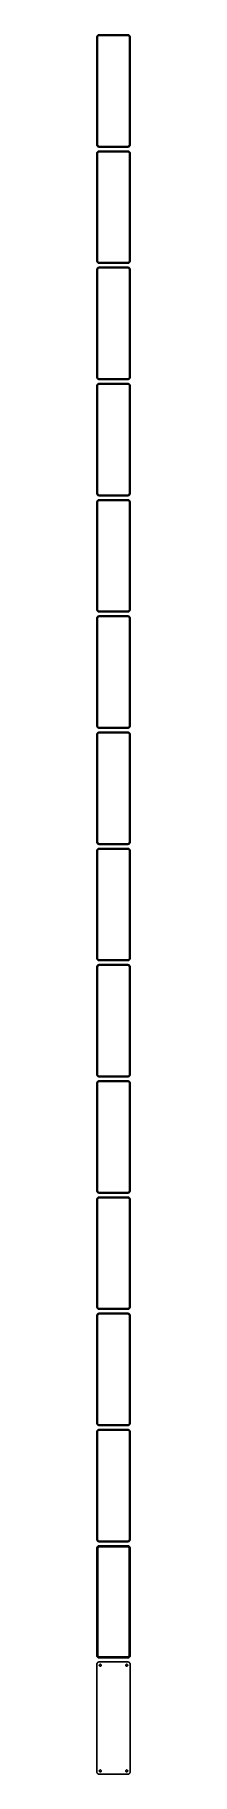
# Model space of a CAD drawing. Header units: metres. Extents: x -38 to 38, y 3833 to 7783.
import ezdxf

# ---------------------------------------------------------------- set-up
doc = ezdxf.new("R2010")
doc.units = ezdxf.units.M

msp = doc.modelspace()

# ---------------------------------------------------------------- linework, layer by layer
for p, q in [((-32.8139, 7783.49), (-33.4369, 7783.41)), ((32.8139, 7783.49), (-32.8139, 7783.49)), ((33.4369, 7783.41), (32.8139, 7783.49)), ((-37.4606, 7779.13), (-37.5, 7778.5)), ((-37.5, 7778.5), (-37.5, 7533.5)), ((-37.3429, 7779.74), (-37.4606, 7779.13)), ((-37.1489, 7780.34), (-37.3429, 7779.74)), ((-36.8815, 7780.91), (-37.1489, 7780.34)), ((-36.5451, 7781.44), (-36.8815, 7780.91)), ((-36.1448, 7781.92), (-36.5451, 7781.44)), ((-35.6871, 7782.35), (-36.1448, 7781.92)), ((-36, 7778), (-35.9685, 7778.5)), ((-36, 7534), (-36, 7778)), ((-35.9685, 7778.5), (-35.8743, 7778.99)), ((-35.8743, 7778.99), (-35.7191, 7779.47)), ((-35.7191, 7779.47), (-35.5052, 7779.93)), ((-35.1791, 7782.72), (-35.6871, 7782.35)), ((-35.5052, 7779.93), (-35.2361, 7780.35)), ((-35.2361, 7780.35), (-34.9159, 7780.74)), ((-34.6289, 7783.02), (-35.1791, 7782.72)), ((-34.9159, 7780.74), (-34.5497, 7781.08)), ((-34.0451, 7783.26), (-34.6289, 7783.02)), ((-34.5497, 7781.08), (-34.1433, 7781.38)), ((-34.1433, 7781.38), (-33.7031, 7781.62)), ((-33.4369, 7783.41), (-34.0451, 7783.26)), ((-33.7031, 7781.62), (-33.2361, 7781.8)), ((-33.2361, 7781.8), (-32.7495, 7781.93)), ((-32.7495, 7781.93), (-32.2512, 7781.99)), ((-32.2512, 7781.99), (32.2512, 7781.99)), ((32.2512, 7781.99), (32.7495, 7781.93)), ((32.7495, 7781.93), (33.2361, 7781.8)), ((33.2361, 7781.8), (33.7031, 7781.62)), ((34.0451, 7783.26), (33.4369, 7783.41)), ((33.7031, 7781.62), (34.1433, 7781.38)), ((34.6289, 7783.02), (34.0451, 7783.26)), ((34.1433, 7781.38), (34.5497, 7781.08)), ((34.5497, 7781.08), (34.9159, 7780.74)), ((35.1791, 7782.72), (34.6289, 7783.02)), ((34.9159, 7780.74), (35.2361, 7780.35)), ((35.6871, 7782.35), (35.1791, 7782.72)), ((35.2361, 7780.35), (35.5052, 7779.93)), ((35.5052, 7779.93), (35.7191, 7779.47)), ((36.1448, 7781.92), (35.6871, 7782.35)), ((35.7191, 7779.47), (35.8743, 7778.99)), ((35.8743, 7778.99), (35.9685, 7778.5)), ((35.9685, 7778.5), (36, 7778)), ((36, 7778), (36, 7534)), ((36.5451, 7781.44), (36.1448, 7781.92)), ((36.8815, 7780.91), (36.5451, 7781.44)), ((37.1489, 7780.34), (36.8815, 7780.91)), ((37.3429, 7779.74), (37.1489, 7780.34)), ((37.4606, 7779.13), (37.3429, 7779.74)), ((37.5, 7778.5), (37.4606, 7779.13)), ((37.5, 7533.5), (37.5, 7778.5)), ((-37.5, 7533.5), (-37.4606, 7532.87)), ((-37.4606, 7515.13), (-37.5, 7514.5)), ((-37.5, 7514.5), (-37.5, 7269.5)), ((-37.4606, 7532.87), (-37.3429, 7532.26)), ((-37.3429, 7515.74), (-37.4606, 7515.13)), ((-37.3429, 7532.26), (-37.1489, 7531.66)), ((-37.1489, 7516.34), (-37.3429, 7515.74)), ((-37.1489, 7531.66), (-36.8815, 7531.09)), ((-36.8815, 7516.91), (-37.1489, 7516.34)), ((-36.8815, 7531.09), (-36.5451, 7530.56)), ((-36.5451, 7517.44), (-36.8815, 7516.91)), ((-36.5451, 7530.56), (-36.1448, 7530.08)), ((-36.1448, 7517.92), (-36.5451, 7517.44)), ((-36.1448, 7530.08), (-35.6871, 7529.65)), ((-35.6871, 7518.35), (-36.1448, 7517.92)), ((-35.9685, 7533.5), (-36, 7534)), ((-36, 7514), (-35.9685, 7514.5)), ((-36, 7270), (-36, 7514)), ((-35.8743, 7533.01), (-35.9685, 7533.5)), ((-35.9685, 7514.5), (-35.8743, 7514.99)), ((-35.7191, 7532.53), (-35.8743, 7533.01)), ((-35.8743, 7514.99), (-35.7191, 7515.47)), ((-35.5052, 7532.07), (-35.7191, 7532.53)), ((-35.7191, 7515.47), (-35.5052, 7515.93)), ((-35.6871, 7529.65), (-35.1791, 7529.28)), ((-35.1791, 7518.72), (-35.6871, 7518.35)), ((-35.2361, 7531.65), (-35.5052, 7532.07)), ((-35.5052, 7515.93), (-35.2361, 7516.35)), ((-34.9159, 7531.26), (-35.2361, 7531.65)), ((-35.2361, 7516.35), (-34.9159, 7516.74)), ((-35.1791, 7529.28), (-34.6289, 7528.98)), ((-34.6289, 7519.02), (-35.1791, 7518.72)), ((-34.5497, 7530.92), (-34.9159, 7531.26)), ((-34.9159, 7516.74), (-34.5497, 7517.08)), ((-34.6289, 7528.98), (-34.0451, 7528.74)), ((-34.0451, 7519.26), (-34.6289, 7519.02)), ((-34.1433, 7530.62), (-34.5497, 7530.92)), ((-34.5497, 7517.08), (-34.1433, 7517.38)), ((-33.7031, 7530.38), (-34.1433, 7530.62)), ((-34.1433, 7517.38), (-33.7031, 7517.62)), ((-34.0451, 7528.74), (-33.4369, 7528.59)), ((-33.4369, 7519.41), (-34.0451, 7519.26)), ((-33.2361, 7530.2), (-33.7031, 7530.38)), ((-33.7031, 7517.62), (-33.2361, 7517.8)), ((-33.4369, 7528.59), (-32.8139, 7528.51)), ((-32.8139, 7519.49), (-33.4369, 7519.41)), ((-32.7495, 7530.07), (-33.2361, 7530.2)), ((-33.2361, 7517.8), (-32.7495, 7517.93)), ((-32.8139, 7528.51), (32.8139, 7528.51)), ((32.8139, 7519.49), (-32.8139, 7519.49)), ((-32.2512, 7530.01), (-32.7495, 7530.07)), ((-32.7495, 7517.93), (-32.2512, 7517.99)), ((32.2512, 7530.01), (-32.2512, 7530.01)), ((-32.2512, 7517.99), (32.2512, 7517.99)), ((32.7495, 7530.07), (32.2512, 7530.01)), ((32.2512, 7517.99), (32.7495, 7517.93)), ((33.2361, 7530.2), (32.7495, 7530.07)), ((32.7495, 7517.93), (33.2361, 7517.8)), ((32.8139, 7528.51), (33.4369, 7528.59)), ((33.4369, 7519.41), (32.8139, 7519.49)), ((33.7031, 7530.38), (33.2361, 7530.2)), ((33.2361, 7517.8), (33.7031, 7517.62)), ((33.4369, 7528.59), (34.0451, 7528.74)), ((34.0451, 7519.26), (33.4369, 7519.41)), ((34.1433, 7530.62), (33.7031, 7530.38)), ((33.7031, 7517.62), (34.1433, 7517.38)), ((34.0451, 7528.74), (34.6289, 7528.98)), ((34.6289, 7519.02), (34.0451, 7519.26)), ((34.5497, 7530.92), (34.1433, 7530.62)), ((34.1433, 7517.38), (34.5497, 7517.08)), ((34.9159, 7531.26), (34.5497, 7530.92)), ((34.5497, 7517.08), (34.9159, 7516.74)), ((34.6289, 7528.98), (35.1791, 7529.28)), ((35.1791, 7518.72), (34.6289, 7519.02)), ((35.2361, 7531.65), (34.9159, 7531.26)), ((34.9159, 7516.74), (35.2361, 7516.35)), ((35.1791, 7529.28), (35.6871, 7529.65)), ((35.6871, 7518.35), (35.1791, 7518.72)), ((35.5052, 7532.07), (35.2361, 7531.65)), ((35.2361, 7516.35), (35.5052, 7515.93)), ((35.7191, 7532.53), (35.5052, 7532.07)), ((35.5052, 7515.93), (35.7191, 7515.47)), ((35.6871, 7529.65), (36.1448, 7530.08)), ((36.1448, 7517.92), (35.6871, 7518.35)), ((35.8743, 7533.01), (35.7191, 7532.53)), ((35.7191, 7515.47), (35.8743, 7514.99)), ((35.9685, 7533.5), (35.8743, 7533.01)), ((35.8743, 7514.99), (35.9685, 7514.5)), ((36, 7534), (35.9685, 7533.5)), ((35.9685, 7514.5), (36, 7514)), ((36, 7514), (36, 7270)), ((36.1448, 7530.08), (36.5451, 7530.56)), ((36.5451, 7517.44), (36.1448, 7517.92)), ((36.5451, 7530.56), (36.8815, 7531.09)), ((36.8815, 7516.91), (36.5451, 7517.44)), ((36.8815, 7531.09), (37.1489, 7531.66)), ((37.1489, 7516.34), (36.8815, 7516.91)), ((37.1489, 7531.66), (37.3429, 7532.26)), ((37.3429, 7515.74), (37.1489, 7516.34)), ((37.3429, 7532.26), (37.4606, 7532.87)), ((37.4606, 7515.13), (37.3429, 7515.74)), ((37.4606, 7532.87), (37.5, 7533.5)), ((37.5, 7514.5), (37.4606, 7515.13)), ((37.5, 7269.5), (37.5, 7514.5)), ((-35.9685, 7269.5), (-36, 7270)), ((36, 7270), (35.9685, 7269.5)), ((-37.5, 7269.5), (-37.4606, 7268.87)), ((-37.4606, 7251.13), (-37.5, 7250.5)), ((-37.5, 7250.5), (-37.5, 7005.5)), ((-37.4606, 7268.87), (-37.3429, 7268.26)), ((-37.3429, 7251.74), (-37.4606, 7251.13)), ((-37.3429, 7268.26), (-37.1489, 7267.66)), ((-37.1489, 7252.34), (-37.3429, 7251.74)), ((-37.1489, 7267.66), (-36.8815, 7267.09)), ((-36.8815, 7252.91), (-37.1489, 7252.34)), ((-36.8815, 7267.09), (-36.5451, 7266.56)), ((-36.5451, 7253.44), (-36.8815, 7252.91)), ((-36.5451, 7266.56), (-36.1448, 7266.08)), ((-36.1448, 7253.92), (-36.5451, 7253.44)), ((-36.1448, 7266.08), (-35.6871, 7265.65)), ((-35.6871, 7254.35), (-36.1448, 7253.92)), ((-36, 7250), (-35.9685, 7250.5)), ((-36, 7006), (-36, 7250)), ((-35.8743, 7269.01), (-35.9685, 7269.5)), ((-35.9685, 7250.5), (-35.8743, 7250.99)), ((-35.7191, 7268.53), (-35.8743, 7269.01)), ((-35.8743, 7250.99), (-35.7191, 7251.47)), ((-35.5052, 7268.07), (-35.7191, 7268.53)), ((-35.7191, 7251.47), (-35.5052, 7251.93)), ((-35.6871, 7265.65), (-35.1791, 7265.28)), ((-35.1791, 7254.72), (-35.6871, 7254.35)), ((-35.2361, 7267.65), (-35.5052, 7268.07)), ((-35.5052, 7251.93), (-35.2361, 7252.35)), ((-34.9159, 7267.26), (-35.2361, 7267.65)), ((-35.2361, 7252.35), (-34.9159, 7252.74)), ((-35.1791, 7265.28), (-34.6289, 7264.98)), ((-34.6289, 7255.02), (-35.1791, 7254.72)), ((-34.5497, 7266.92), (-34.9159, 7267.26)), ((-34.9159, 7252.74), (-34.5497, 7253.08)), ((-34.6289, 7264.98), (-34.0451, 7264.74)), ((-34.0451, 7255.26), (-34.6289, 7255.02)), ((-34.1433, 7266.62), (-34.5497, 7266.92)), ((-34.5497, 7253.08), (-34.1433, 7253.38)), ((-33.7031, 7266.38), (-34.1433, 7266.62)), ((-34.1433, 7253.38), (-33.7031, 7253.62)), ((-34.0451, 7264.74), (-33.4369, 7264.59)), ((-33.4369, 7255.41), (-34.0451, 7255.26)), ((-33.2361, 7266.2), (-33.7031, 7266.38)), ((-33.7031, 7253.62), (-33.2361, 7253.8)), ((-33.4369, 7264.59), (-32.8139, 7264.51)), ((-32.8139, 7255.49), (-33.4369, 7255.41)), ((-32.7495, 7266.07), (-33.2361, 7266.2)), ((-33.2361, 7253.8), (-32.7495, 7253.93)), ((-32.8139, 7264.51), (32.8139, 7264.51)), ((32.8139, 7255.49), (-32.8139, 7255.49)), ((-32.2512, 7266.01), (-32.7495, 7266.07)), ((-32.7495, 7253.93), (-32.2512, 7253.99)), ((32.2512, 7266.01), (-32.2512, 7266.01)), ((-32.2512, 7253.99), (32.2512, 7253.99)), ((32.7495, 7266.07), (32.2512, 7266.01)), ((32.2512, 7253.99), (32.7495, 7253.93)), ((33.2361, 7266.2), (32.7495, 7266.07)), ((32.7495, 7253.93), (33.2361, 7253.8)), ((32.8139, 7264.51), (33.4369, 7264.59)), ((33.4369, 7255.41), (32.8139, 7255.49)), ((33.7031, 7266.38), (33.2361, 7266.2)), ((33.2361, 7253.8), (33.7031, 7253.62)), ((33.4369, 7264.59), (34.0451, 7264.74)), ((34.0451, 7255.26), (33.4369, 7255.41)), ((34.1433, 7266.62), (33.7031, 7266.38)), ((33.7031, 7253.62), (34.1433, 7253.38)), ((34.0451, 7264.74), (34.6289, 7264.98)), ((34.6289, 7255.02), (34.0451, 7255.26)), ((34.5497, 7266.92), (34.1433, 7266.62)), ((34.1433, 7253.38), (34.5497, 7253.08)), ((34.9159, 7267.26), (34.5497, 7266.92)), ((34.5497, 7253.08), (34.9159, 7252.74)), ((34.6289, 7264.98), (35.1791, 7265.28)), ((35.1791, 7254.72), (34.6289, 7255.02)), ((35.2361, 7267.65), (34.9159, 7267.26)), ((34.9159, 7252.74), (35.2361, 7252.35)), ((35.1791, 7265.28), (35.6871, 7265.65)), ((35.6871, 7254.35), (35.1791, 7254.72)), ((35.5052, 7268.07), (35.2361, 7267.65)), ((35.2361, 7252.35), (35.5052, 7251.93)), ((35.7191, 7268.53), (35.5052, 7268.07)), ((35.5052, 7251.93), (35.7191, 7251.47)), ((35.6871, 7265.65), (36.1448, 7266.08)), ((36.1448, 7253.92), (35.6871, 7254.35)), ((35.8743, 7269.01), (35.7191, 7268.53)), ((35.7191, 7251.47), (35.8743, 7250.99)), ((35.9685, 7269.5), (35.8743, 7269.01)), ((35.8743, 7250.99), (35.9685, 7250.5)), ((35.9685, 7250.5), (36, 7250)), ((36, 7250), (36, 7006)), ((36.1448, 7266.08), (36.5451, 7266.56)), ((36.5451, 7253.44), (36.1448, 7253.92)), ((36.5451, 7266.56), (36.8815, 7267.09)), ((36.8815, 7252.91), (36.5451, 7253.44)), ((36.8815, 7267.09), (37.1489, 7267.66)), ((37.1489, 7252.34), (36.8815, 7252.91)), ((37.1489, 7267.66), (37.3429, 7268.26)), ((37.3429, 7251.74), (37.1489, 7252.34)), ((37.3429, 7268.26), (37.4606, 7268.87)), ((37.4606, 7251.13), (37.3429, 7251.74)), ((37.4606, 7268.87), (37.5, 7269.5)), ((37.5, 7250.5), (37.4606, 7251.13)), ((37.5, 7005.5), (37.5, 7250.5)), ((-37.5, 7005.5), (-37.4606, 7004.87)), ((-37.4606, 7004.87), (-37.3429, 7004.26)), ((-37.3429, 7004.26), (-37.1489, 7003.66)), ((-37.1489, 7003.66), (-36.8815, 7003.09)), ((-36.8815, 7003.09), (-36.5451, 7002.56)), ((-36.5451, 7002.56), (-36.1448, 7002.08)), ((-36.1448, 7002.08), (-35.6871, 7001.65)), ((-35.9685, 7005.5), (-36, 7006)), ((-35.8743, 7005.01), (-35.9685, 7005.5)), ((-35.7191, 7004.53), (-35.8743, 7005.01)), ((-35.5052, 7004.07), (-35.7191, 7004.53)), ((-35.6871, 7001.65), (-35.1791, 7001.28)), ((-35.2361, 7003.65), (-35.5052, 7004.07)), ((-34.9159, 7003.26), (-35.2361, 7003.65)), ((-35.1791, 7001.28), (-34.6289, 7000.98)), ((-34.5497, 7002.92), (-34.9159, 7003.26)), ((-34.6289, 7000.98), (-34.0451, 7000.74)), ((-34.1433, 7002.62), (-34.5497, 7002.92)), ((-33.7031, 7002.38), (-34.1433, 7002.62)), ((-34.0451, 7000.74), (-33.4369, 7000.59)), ((-33.2361, 7002.2), (-33.7031, 7002.38)), ((-33.4369, 7000.59), (-32.8139, 7000.51)), ((-32.7495, 7002.07), (-33.2361, 7002.2)), ((-32.8139, 7000.51), (32.8139, 7000.51)), ((-32.2512, 7002.01), (-32.7495, 7002.07)), ((32.2512, 7002.01), (-32.2512, 7002.01)), ((32.7495, 7002.07), (32.2512, 7002.01)), ((33.2361, 7002.2), (32.7495, 7002.07)), ((32.8139, 7000.51), (33.4369, 7000.59)), ((33.7031, 7002.38), (33.2361, 7002.2)), ((33.4369, 7000.59), (34.0451, 7000.74)), ((34.1433, 7002.62), (33.7031, 7002.38)), ((34.0451, 7000.74), (34.6289, 7000.98)), ((34.5497, 7002.92), (34.1433, 7002.62)), ((34.9159, 7003.26), (34.5497, 7002.92)), ((34.6289, 7000.98), (35.1791, 7001.28)), ((35.2361, 7003.65), (34.9159, 7003.26)), ((35.1791, 7001.28), (35.6871, 7001.65)), ((35.5052, 7004.07), (35.2361, 7003.65)), ((35.7191, 7004.53), (35.5052, 7004.07)), ((35.6871, 7001.65), (36.1448, 7002.08)), ((35.8743, 7005.01), (35.7191, 7004.53)), ((35.9685, 7005.5), (35.8743, 7005.01)), ((36, 7006), (35.9685, 7005.5)), ((36.1448, 7002.08), (36.5451, 7002.56)), ((36.5451, 7002.56), (36.8815, 7003.09)), ((36.8815, 7003.09), (37.1489, 7003.66)), ((37.1489, 7003.66), (37.3429, 7004.26)), ((37.3429, 7004.26), (37.4606, 7004.87)), ((37.4606, 7004.87), (37.5, 7005.5)), ((-37.4606, 6987.13), (-37.5, 6986.5)), ((-37.5, 6986.5), (-37.5, 6741.5)), ((-37.3429, 6987.74), (-37.4606, 6987.13)), ((-37.1489, 6988.34), (-37.3429, 6987.74)), ((-36.8815, 6988.91), (-37.1489, 6988.34)), ((-36.5451, 6989.44), (-36.8815, 6988.91)), ((-36.1448, 6989.92), (-36.5451, 6989.44)), ((-35.6871, 6990.35), (-36.1448, 6989.92)), ((-36, 6986), (-35.9685, 6986.5)), ((-36, 6742), (-36, 6986)), ((-35.9685, 6986.5), (-35.8743, 6986.99)), ((-35.8743, 6986.99), (-35.7191, 6987.47)), ((-35.7191, 6987.47), (-35.5052, 6987.93)), ((-35.1791, 6990.72), (-35.6871, 6990.35)), ((-35.5052, 6987.93), (-35.2361, 6988.35)), ((-35.2361, 6988.35), (-34.9159, 6988.74)), ((-34.6289, 6991.02), (-35.1791, 6990.72)), ((-34.9159, 6988.74), (-34.5497, 6989.08)), ((-34.0451, 6991.26), (-34.6289, 6991.02)), ((-34.5497, 6989.08), (-34.1433, 6989.38)), ((-34.1433, 6989.38), (-33.7031, 6989.62)), ((-33.4369, 6991.41), (-34.0451, 6991.26)), ((-33.7031, 6989.62), (-33.2361, 6989.8)), ((-32.8139, 6991.49), (-33.4369, 6991.41)), ((-33.2361, 6989.8), (-32.7495, 6989.93)), ((32.8139, 6991.49), (-32.8139, 6991.49)), ((-32.7495, 6989.93), (-32.2512, 6989.99)), ((-32.2512, 6989.99), (32.2512, 6989.99)), ((32.2512, 6989.99), (32.7495, 6989.93)), ((32.7495, 6989.93), (33.2361, 6989.8)), ((33.4369, 6991.41), (32.8139, 6991.49)), ((33.2361, 6989.8), (33.7031, 6989.62)), ((34.0451, 6991.26), (33.4369, 6991.41)), ((33.7031, 6989.62), (34.1433, 6989.38)), ((34.6289, 6991.02), (34.0451, 6991.26)), ((34.1433, 6989.38), (34.5497, 6989.08)), ((34.5497, 6989.08), (34.9159, 6988.74)), ((35.1791, 6990.72), (34.6289, 6991.02)), ((34.9159, 6988.74), (35.2361, 6988.35)), ((35.6871, 6990.35), (35.1791, 6990.72)), ((35.2361, 6988.35), (35.5052, 6987.93)), ((35.5052, 6987.93), (35.7191, 6987.47)), ((36.1448, 6989.92), (35.6871, 6990.35)), ((35.7191, 6987.47), (35.8743, 6986.99)), ((35.8743, 6986.99), (35.9685, 6986.5)), ((35.9685, 6986.5), (36, 6986)), ((36, 6986), (36, 6742)), ((36.5451, 6989.44), (36.1448, 6989.92)), ((36.8815, 6988.91), (36.5451, 6989.44)), ((37.1489, 6988.34), (36.8815, 6988.91)), ((37.3429, 6987.74), (37.1489, 6988.34)), ((37.4606, 6987.13), (37.3429, 6987.74)), ((37.5, 6986.5), (37.4606, 6987.13)), ((37.5, 6741.5), (37.5, 6986.5)), ((-37.5, 6741.5), (-37.4606, 6740.87)), ((-37.4606, 6723.13), (-37.5, 6722.5)), ((-37.5, 6722.5), (-37.5, 6477.5)), ((-37.4606, 6740.87), (-37.3429, 6740.26)), ((-37.3429, 6723.74), (-37.4606, 6723.13)), ((-37.3429, 6740.26), (-37.1489, 6739.66)), ((-37.1489, 6724.34), (-37.3429, 6723.74)), ((-37.1489, 6739.66), (-36.8815, 6739.09)), ((-36.8815, 6724.91), (-37.1489, 6724.34)), ((-36.8815, 6739.09), (-36.5451, 6738.56)), ((-36.5451, 6725.44), (-36.8815, 6724.91)), ((-36.5451, 6738.56), (-36.1448, 6738.08)), ((-36.1448, 6725.92), (-36.5451, 6725.44)), ((-36.1448, 6738.08), (-35.6871, 6737.65)), ((-35.6871, 6726.35), (-36.1448, 6725.92)), ((-35.9685, 6741.5), (-36, 6742)), ((-36, 6722), (-35.9685, 6722.5)), ((-36, 6478), (-36, 6722)), ((-35.8743, 6741.01), (-35.9685, 6741.5)), ((-35.9685, 6722.5), (-35.8743, 6722.99)), ((-35.7191, 6740.53), (-35.8743, 6741.01)), ((-35.8743, 6722.99), (-35.7191, 6723.47)), ((-35.5052, 6740.07), (-35.7191, 6740.53)), ((-35.7191, 6723.47), (-35.5052, 6723.93)), ((-35.6871, 6737.65), (-35.1791, 6737.28)), ((-35.1791, 6726.72), (-35.6871, 6726.35)), ((-35.2361, 6739.65), (-35.5052, 6740.07)), ((-35.5052, 6723.93), (-35.2361, 6724.35)), ((-34.9159, 6739.26), (-35.2361, 6739.65)), ((-35.2361, 6724.35), (-34.9159, 6724.74)), ((-35.1791, 6737.28), (-34.6289, 6736.98)), ((-34.6289, 6727.02), (-35.1791, 6726.72)), ((-34.5497, 6738.92), (-34.9159, 6739.26)), ((-34.9159, 6724.74), (-34.5497, 6725.08)), ((-34.6289, 6736.98), (-34.0451, 6736.74)), ((-34.0451, 6727.26), (-34.6289, 6727.02)), ((-34.1433, 6738.62), (-34.5497, 6738.92)), ((-34.5497, 6725.08), (-34.1433, 6725.38)), ((-33.7031, 6738.38), (-34.1433, 6738.62)), ((-34.1433, 6725.38), (-33.7031, 6725.62)), ((-34.0451, 6736.74), (-33.4369, 6736.59)), ((-33.4369, 6727.41), (-34.0451, 6727.26)), ((-33.2361, 6738.2), (-33.7031, 6738.38)), ((-33.7031, 6725.62), (-33.2361, 6725.8)), ((-33.4369, 6736.59), (-32.8139, 6736.51)), ((-32.8139, 6727.49), (-33.4369, 6727.41)), ((-32.7495, 6738.07), (-33.2361, 6738.2)), ((-33.2361, 6725.8), (-32.7495, 6725.93)), ((-32.8139, 6736.51), (32.8139, 6736.51)), ((32.8139, 6727.49), (-32.8139, 6727.49)), ((-32.2512, 6738.01), (-32.7495, 6738.07)), ((-32.7495, 6725.93), (-32.2512, 6725.99)), ((32.2512, 6738.01), (-32.2512, 6738.01)), ((-32.2512, 6725.99), (32.2512, 6725.99)), ((32.7495, 6738.07), (32.2512, 6738.01)), ((32.2512, 6725.99), (32.7495, 6725.93)), ((33.2361, 6738.2), (32.7495, 6738.07)), ((32.7495, 6725.93), (33.2361, 6725.8)), ((32.8139, 6736.51), (33.4369, 6736.59)), ((33.4369, 6727.41), (32.8139, 6727.49)), ((33.7031, 6738.38), (33.2361, 6738.2)), ((33.2361, 6725.8), (33.7031, 6725.62)), ((33.4369, 6736.59), (34.0451, 6736.74)), ((34.0451, 6727.26), (33.4369, 6727.41)), ((34.1433, 6738.62), (33.7031, 6738.38)), ((33.7031, 6725.62), (34.1433, 6725.38)), ((34.0451, 6736.74), (34.6289, 6736.98)), ((34.6289, 6727.02), (34.0451, 6727.26)), ((34.5497, 6738.92), (34.1433, 6738.62)), ((34.1433, 6725.38), (34.5497, 6725.08)), ((34.9159, 6739.26), (34.5497, 6738.92)), ((34.5497, 6725.08), (34.9159, 6724.74)), ((34.6289, 6736.98), (35.1791, 6737.28)), ((35.1791, 6726.72), (34.6289, 6727.02)), ((35.2361, 6739.65), (34.9159, 6739.26)), ((34.9159, 6724.74), (35.2361, 6724.35)), ((35.1791, 6737.28), (35.6871, 6737.65)), ((35.6871, 6726.35), (35.1791, 6726.72)), ((35.5052, 6740.07), (35.2361, 6739.65)), ((35.2361, 6724.35), (35.5052, 6723.93)), ((35.7191, 6740.53), (35.5052, 6740.07)), ((35.5052, 6723.93), (35.7191, 6723.47)), ((35.6871, 6737.65), (36.1448, 6738.08)), ((36.1448, 6725.92), (35.6871, 6726.35)), ((35.8743, 6741.01), (35.7191, 6740.53)), ((35.7191, 6723.47), (35.8743, 6722.99)), ((35.9685, 6741.5), (35.8743, 6741.01)), ((35.8743, 6722.99), (35.9685, 6722.5)), ((36, 6742), (35.9685, 6741.5)), ((35.9685, 6722.5), (36, 6722)), ((36, 6722), (36, 6478)), ((36.1448, 6738.08), (36.5451, 6738.56)), ((36.5451, 6725.44), (36.1448, 6725.92)), ((36.5451, 6738.56), (36.8815, 6739.09)), ((36.8815, 6724.91), (36.5451, 6725.44)), ((36.8815, 6739.09), (37.1489, 6739.66)), ((37.1489, 6724.34), (36.8815, 6724.91)), ((37.1489, 6739.66), (37.3429, 6740.26)), ((37.3429, 6723.74), (37.1489, 6724.34)), ((37.3429, 6740.26), (37.4606, 6740.87)), ((37.4606, 6723.13), (37.3429, 6723.74)), ((37.4606, 6740.87), (37.5, 6741.5)), ((37.5, 6722.5), (37.4606, 6723.13)), ((37.5, 6477.5), (37.5, 6722.5)), ((-37.5, 6477.5), (-37.4606, 6476.87)), ((-37.4606, 6459.13), (-37.5, 6458.5)), ((-37.5, 6458.5), (-37.5, 6213.5)), ((-37.4606, 6476.87), (-37.3429, 6476.26)), ((-37.3429, 6459.74), (-37.4606, 6459.13)), ((-37.3429, 6476.26), (-37.1489, 6475.66)), ((-37.1489, 6460.34), (-37.3429, 6459.74)), ((-37.1489, 6475.66), (-36.8815, 6475.09)), ((-36.8815, 6460.91), (-37.1489, 6460.34)), ((-36.8815, 6475.09), (-36.5451, 6474.56)), ((-36.5451, 6461.44), (-36.8815, 6460.91)), ((-36.5451, 6474.56), (-36.1448, 6474.08)), ((-36.1448, 6461.92), (-36.5451, 6461.44)), ((-36.1448, 6474.08), (-35.6871, 6473.65)), ((-35.6871, 6462.35), (-36.1448, 6461.92)), ((-35.9685, 6477.5), (-36, 6478)), ((-36, 6458), (-35.9685, 6458.5)), ((-36, 6214), (-36, 6458)), ((-35.8743, 6477.01), (-35.9685, 6477.5)), ((-35.9685, 6458.5), (-35.8743, 6458.99)), ((-35.7191, 6476.53), (-35.8743, 6477.01)), ((-35.8743, 6458.99), (-35.7191, 6459.47)), ((-35.5052, 6476.07), (-35.7191, 6476.53)), ((-35.7191, 6459.47), (-35.5052, 6459.93)), ((-35.6871, 6473.65), (-35.1791, 6473.28)), ((-35.1791, 6462.72), (-35.6871, 6462.35)), ((-35.2361, 6475.65), (-35.5052, 6476.07)), ((-35.5052, 6459.93), (-35.2361, 6460.35)), ((-34.9159, 6475.26), (-35.2361, 6475.65)), ((-35.2361, 6460.35), (-34.9159, 6460.74)), ((-35.1791, 6473.28), (-34.6289, 6472.98)), ((-34.6289, 6463.02), (-35.1791, 6462.72)), ((-34.5497, 6474.92), (-34.9159, 6475.26)), ((-34.9159, 6460.74), (-34.5497, 6461.08)), ((-34.6289, 6472.98), (-34.0451, 6472.74)), ((-34.0451, 6463.26), (-34.6289, 6463.02)), ((-34.1433, 6474.62), (-34.5497, 6474.92)), ((-34.5497, 6461.08), (-34.1433, 6461.38)), ((-33.7031, 6474.38), (-34.1433, 6474.62)), ((-34.1433, 6461.38), (-33.7031, 6461.62)), ((-34.0451, 6472.74), (-33.4369, 6472.59)), ((-33.4369, 6463.41), (-34.0451, 6463.26)), ((-33.2361, 6474.2), (-33.7031, 6474.38)), ((-33.7031, 6461.62), (-33.2361, 6461.8)), ((-33.4369, 6472.59), (-32.8139, 6472.51)), ((-32.8139, 6463.49), (-33.4369, 6463.41)), ((-32.7495, 6474.07), (-33.2361, 6474.2)), ((-33.2361, 6461.8), (-32.7495, 6461.93)), ((-32.8139, 6472.51), (32.8139, 6472.51)), ((32.8139, 6463.49), (-32.8139, 6463.49)), ((-32.2512, 6474.01), (-32.7495, 6474.07)), ((-32.7495, 6461.93), (-32.2512, 6461.99)), ((32.2512, 6474.01), (-32.2512, 6474.01)), ((-32.2512, 6461.99), (32.2512, 6461.99)), ((32.7495, 6474.07), (32.2512, 6474.01)), ((32.2512, 6461.99), (32.7495, 6461.93)), ((33.2361, 6474.2), (32.7495, 6474.07)), ((32.7495, 6461.93), (33.2361, 6461.8)), ((32.8139, 6472.51), (33.4369, 6472.59)), ((33.4369, 6463.41), (32.8139, 6463.49)), ((33.7031, 6474.38), (33.2361, 6474.2)), ((33.2361, 6461.8), (33.7031, 6461.62)), ((33.4369, 6472.59), (34.0451, 6472.74)), ((34.0451, 6463.26), (33.4369, 6463.41)), ((34.1433, 6474.62), (33.7031, 6474.38)), ((33.7031, 6461.62), (34.1433, 6461.38)), ((34.0451, 6472.74), (34.6289, 6472.98)), ((34.6289, 6463.02), (34.0451, 6463.26)), ((34.5497, 6474.92), (34.1433, 6474.62)), ((34.1433, 6461.38), (34.5497, 6461.08)), ((34.9159, 6475.26), (34.5497, 6474.92)), ((34.5497, 6461.08), (34.9159, 6460.74)), ((34.6289, 6472.98), (35.1791, 6473.28)), ((35.1791, 6462.72), (34.6289, 6463.02)), ((35.2361, 6475.65), (34.9159, 6475.26)), ((34.9159, 6460.74), (35.2361, 6460.35)), ((35.1791, 6473.28), (35.6871, 6473.65)), ((35.6871, 6462.35), (35.1791, 6462.72)), ((35.5052, 6476.07), (35.2361, 6475.65)), ((35.2361, 6460.35), (35.5052, 6459.93)), ((35.7191, 6476.53), (35.5052, 6476.07)), ((35.5052, 6459.93), (35.7191, 6459.47)), ((35.6871, 6473.65), (36.1448, 6474.08)), ((36.1448, 6461.92), (35.6871, 6462.35)), ((35.8743, 6477.01), (35.7191, 6476.53)), ((35.7191, 6459.47), (35.8743, 6458.99)), ((35.9685, 6477.5), (35.8743, 6477.01)), ((35.8743, 6458.99), (35.9685, 6458.5)), ((36, 6478), (35.9685, 6477.5)), ((35.9685, 6458.5), (36, 6458)), ((36, 6458), (36, 6214)), ((36.1448, 6474.08), (36.5451, 6474.56)), ((36.5451, 6461.44), (36.1448, 6461.92)), ((36.5451, 6474.56), (36.8815, 6475.09)), ((36.8815, 6460.91), (36.5451, 6461.44)), ((36.8815, 6475.09), (37.1489, 6475.66)), ((37.1489, 6460.34), (36.8815, 6460.91)), ((37.1489, 6475.66), (37.3429, 6476.26)), ((37.3429, 6459.74), (37.1489, 6460.34)), ((37.3429, 6476.26), (37.4606, 6476.87)), ((37.4606, 6459.13), (37.3429, 6459.74)), ((37.4606, 6476.87), (37.5, 6477.5)), ((37.5, 6458.5), (37.4606, 6459.13)), ((37.5, 6213.5), (37.5, 6458.5)), ((-37.5, 6213.5), (-37.4606, 6212.87)), ((-37.4606, 6212.87), (-37.3429, 6212.26)), ((-37.3429, 6212.26), (-37.1489, 6211.66)), ((-37.1489, 6211.66), (-36.8815, 6211.09)), ((-36.8815, 6211.09), (-36.5451, 6210.56)), ((-36.5451, 6210.56), (-36.1448, 6210.08)), ((-36.1448, 6210.08), (-35.6871, 6209.65)), ((-35.9685, 6213.5), (-36, 6214)), ((-35.8743, 6213.01), (-35.9685, 6213.5)), ((-35.7191, 6212.53), (-35.8743, 6213.01)), ((-35.5052, 6212.07), (-35.7191, 6212.53)), ((-35.6871, 6209.65), (-35.1791, 6209.28)), ((-35.2361, 6211.65), (-35.5052, 6212.07)), ((-34.9159, 6211.26), (-35.2361, 6211.65)), ((-35.1791, 6209.28), (-34.6289, 6208.98)), ((-34.5497, 6210.92), (-34.9159, 6211.26)), ((-34.6289, 6208.98), (-34.0451, 6208.74)), ((-34.1433, 6210.62), (-34.5497, 6210.92)), ((-33.7031, 6210.38), (-34.1433, 6210.62)), ((-34.0451, 6208.74), (-33.4369, 6208.59)), ((-33.2361, 6210.2), (-33.7031, 6210.38)), ((-33.4369, 6208.59), (-32.8139, 6208.51)), ((-32.7495, 6210.07), (-33.2361, 6210.2)), ((-32.8139, 6208.51), (32.8139, 6208.51)), ((-32.2512, 6210.01), (-32.7495, 6210.07)), ((32.2512, 6210.01), (-32.2512, 6210.01)), ((32.7495, 6210.07), (32.2512, 6210.01)), ((33.2361, 6210.2), (32.7495, 6210.07)), ((32.8139, 6208.51), (33.4369, 6208.59)), ((33.7031, 6210.38), (33.2361, 6210.2)), ((33.4369, 6208.59), (34.0451, 6208.74)), ((34.1433, 6210.62), (33.7031, 6210.38)), ((34.0451, 6208.74), (34.6289, 6208.98)), ((34.5497, 6210.92), (34.1433, 6210.62)), ((34.9159, 6211.26), (34.5497, 6210.92)), ((34.6289, 6208.98), (35.1791, 6209.28)), ((35.2361, 6211.65), (34.9159, 6211.26)), ((35.1791, 6209.28), (35.6871, 6209.65)), ((35.5052, 6212.07), (35.2361, 6211.65)), ((35.7191, 6212.53), (35.5052, 6212.07)), ((35.6871, 6209.65), (36.1448, 6210.08)), ((35.8743, 6213.01), (35.7191, 6212.53)), ((35.9685, 6213.5), (35.8743, 6213.01)), ((36, 6214), (35.9685, 6213.5)), ((36.1448, 6210.08), (36.5451, 6210.56)), ((36.5451, 6210.56), (36.8815, 6211.09)), ((36.8815, 6211.09), (37.1489, 6211.66)), ((37.1489, 6211.66), (37.3429, 6212.26)), ((37.3429, 6212.26), (37.4606, 6212.87)), ((37.4606, 6212.87), (37.5, 6213.5)), ((-37.4606, 6195.13), (-37.5, 6194.5)), ((-37.5, 6194.5), (-37.5, 5949.5)), ((-37.3429, 6195.74), (-37.4606, 6195.13)), ((-37.1489, 6196.34), (-37.3429, 6195.74)), ((-36.8815, 6196.91), (-37.1489, 6196.34)), ((-36.5451, 6197.44), (-36.8815, 6196.91)), ((-36.1448, 6197.92), (-36.5451, 6197.44)), ((-35.6871, 6198.35), (-36.1448, 6197.92)), ((-36, 6194), (-35.9685, 6194.5)), ((-36, 5950), (-36, 6194)), ((-35.9685, 6194.5), (-35.8743, 6194.99)), ((-35.8743, 6194.99), (-35.7191, 6195.47)), ((-35.7191, 6195.47), (-35.5052, 6195.93)), ((-35.1791, 6198.72), (-35.6871, 6198.35)), ((-35.5052, 6195.93), (-35.2361, 6196.35)), ((-35.2361, 6196.35), (-34.9159, 6196.74)), ((-34.6289, 6199.02), (-35.1791, 6198.72)), ((-34.9159, 6196.74), (-34.5497, 6197.08)), ((-34.0451, 6199.26), (-34.6289, 6199.02)), ((-34.5497, 6197.08), (-34.1433, 6197.38)), ((-34.1433, 6197.38), (-33.7031, 6197.62)), ((-33.4369, 6199.41), (-34.0451, 6199.26)), ((-33.7031, 6197.62), (-33.2361, 6197.8)), ((-32.8139, 6199.49), (-33.4369, 6199.41)), ((-33.2361, 6197.8), (-32.7495, 6197.93)), ((32.8139, 6199.49), (-32.8139, 6199.49)), ((-32.7495, 6197.93), (-32.2512, 6197.99)), ((-32.2512, 6197.99), (32.2512, 6197.99)), ((32.2512, 6197.99), (32.7495, 6197.93)), ((32.7495, 6197.93), (33.2361, 6197.8)), ((33.4369, 6199.41), (32.8139, 6199.49)), ((33.2361, 6197.8), (33.7031, 6197.62)), ((34.0451, 6199.26), (33.4369, 6199.41)), ((33.7031, 6197.62), (34.1433, 6197.38)), ((34.6289, 6199.02), (34.0451, 6199.26)), ((34.1433, 6197.38), (34.5497, 6197.08)), ((34.5497, 6197.08), (34.9159, 6196.74)), ((35.1791, 6198.72), (34.6289, 6199.02)), ((34.9159, 6196.74), (35.2361, 6196.35)), ((35.6871, 6198.35), (35.1791, 6198.72)), ((35.2361, 6196.35), (35.5052, 6195.93)), ((35.5052, 6195.93), (35.7191, 6195.47)), ((36.1448, 6197.92), (35.6871, 6198.35)), ((35.7191, 6195.47), (35.8743, 6194.99)), ((35.8743, 6194.99), (35.9685, 6194.5)), ((35.9685, 6194.5), (36, 6194)), ((36, 6194), (36, 5950)), ((36.5451, 6197.44), (36.1448, 6197.92)), ((36.8815, 6196.91), (36.5451, 6197.44)), ((37.1489, 6196.34), (36.8815, 6196.91)), ((37.3429, 6195.74), (37.1489, 6196.34)), ((37.4606, 6195.13), (37.3429, 6195.74)), ((37.5, 6194.5), (37.4606, 6195.13)), ((37.5, 5949.5), (37.5, 6194.5)), ((-37.5, 5949.5), (-37.4606, 5948.87)), ((-37.4606, 5931.13), (-37.5, 5930.5)), ((-37.5, 5930.5), (-37.5, 5685.5)), ((-37.4606, 5948.87), (-37.3429, 5948.26)), ((-37.3429, 5931.74), (-37.4606, 5931.13)), ((-37.3429, 5948.26), (-37.1489, 5947.66)), ((-37.1489, 5932.34), (-37.3429, 5931.74)), ((-37.1489, 5947.66), (-36.8815, 5947.09)), ((-36.8815, 5932.91), (-37.1489, 5932.34)), ((-36.8815, 5947.09), (-36.5451, 5946.56)), ((-36.5451, 5933.44), (-36.8815, 5932.91)), ((-36.5451, 5946.56), (-36.1448, 5946.08)), ((-36.1448, 5933.92), (-36.5451, 5933.44)), ((-36.1448, 5946.08), (-35.6871, 5945.65)), ((-35.6871, 5934.35), (-36.1448, 5933.92)), ((-35.9685, 5949.5), (-36, 5950)), ((-36, 5930), (-35.9685, 5930.5)), ((-36, 5686), (-36, 5930)), ((-35.8743, 5949.01), (-35.9685, 5949.5)), ((-35.9685, 5930.5), (-35.8743, 5930.99)), ((-35.7191, 5948.53), (-35.8743, 5949.01)), ((-35.8743, 5930.99), (-35.7191, 5931.47)), ((-35.5052, 5948.07), (-35.7191, 5948.53)), ((-35.7191, 5931.47), (-35.5052, 5931.93)), ((-35.6871, 5945.65), (-35.1791, 5945.28)), ((-35.1791, 5934.72), (-35.6871, 5934.35)), ((-35.2361, 5947.65), (-35.5052, 5948.07)), ((-35.5052, 5931.93), (-35.2361, 5932.35)), ((-34.9159, 5947.26), (-35.2361, 5947.65)), ((-35.2361, 5932.35), (-34.9159, 5932.74)), ((-35.1791, 5945.28), (-34.6289, 5944.98)), ((-34.6289, 5935.02), (-35.1791, 5934.72)), ((-34.5497, 5946.92), (-34.9159, 5947.26)), ((-34.9159, 5932.74), (-34.5497, 5933.08)), ((-34.6289, 5944.98), (-34.0451, 5944.74)), ((-34.0451, 5935.26), (-34.6289, 5935.02)), ((-34.1433, 5946.62), (-34.5497, 5946.92)), ((-34.5497, 5933.08), (-34.1433, 5933.38)), ((-33.7031, 5946.38), (-34.1433, 5946.62)), ((-34.1433, 5933.38), (-33.7031, 5933.62)), ((-34.0451, 5944.74), (-33.4369, 5944.59)), ((-33.4369, 5935.41), (-34.0451, 5935.26)), ((-33.2361, 5946.2), (-33.7031, 5946.38)), ((-33.7031, 5933.62), (-33.2361, 5933.8)), ((-33.4369, 5944.59), (-32.8139, 5944.51)), ((-32.8139, 5935.49), (-33.4369, 5935.41)), ((-32.7495, 5946.07), (-33.2361, 5946.2)), ((-33.2361, 5933.8), (-32.7495, 5933.93)), ((-32.8139, 5944.51), (32.8139, 5944.51)), ((32.8139, 5935.49), (-32.8139, 5935.49)), ((-32.2512, 5946.01), (-32.7495, 5946.07)), ((-32.7495, 5933.93), (-32.2512, 5933.99)), ((32.2512, 5946.01), (-32.2512, 5946.01)), ((-32.2512, 5933.99), (32.2512, 5933.99)), ((32.7495, 5946.07), (32.2512, 5946.01)), ((32.2512, 5933.99), (32.7495, 5933.93)), ((33.2361, 5946.2), (32.7495, 5946.07)), ((32.7495, 5933.93), (33.2361, 5933.8)), ((32.8139, 5944.51), (33.4369, 5944.59)), ((33.4369, 5935.41), (32.8139, 5935.49)), ((33.7031, 5946.38), (33.2361, 5946.2)), ((33.2361, 5933.8), (33.7031, 5933.62)), ((33.4369, 5944.59), (34.0451, 5944.74)), ((34.0451, 5935.26), (33.4369, 5935.41)), ((34.1433, 5946.62), (33.7031, 5946.38)), ((33.7031, 5933.62), (34.1433, 5933.38)), ((34.0451, 5944.74), (34.6289, 5944.98)), ((34.6289, 5935.02), (34.0451, 5935.26)), ((34.5497, 5946.92), (34.1433, 5946.62)), ((34.1433, 5933.38), (34.5497, 5933.08)), ((34.9159, 5947.26), (34.5497, 5946.92)), ((34.5497, 5933.08), (34.9159, 5932.74)), ((34.6289, 5944.98), (35.1791, 5945.28)), ((35.1791, 5934.72), (34.6289, 5935.02)), ((35.2361, 5947.65), (34.9159, 5947.26)), ((34.9159, 5932.74), (35.2361, 5932.35)), ((35.1791, 5945.28), (35.6871, 5945.65)), ((35.6871, 5934.35), (35.1791, 5934.72)), ((35.5052, 5948.07), (35.2361, 5947.65)), ((35.2361, 5932.35), (35.5052, 5931.93)), ((35.7191, 5948.53), (35.5052, 5948.07)), ((35.5052, 5931.93), (35.7191, 5931.47)), ((35.6871, 5945.65), (36.1448, 5946.08)), ((36.1448, 5933.92), (35.6871, 5934.35)), ((35.8743, 5949.01), (35.7191, 5948.53)), ((35.7191, 5931.47), (35.8743, 5930.99)), ((35.9685, 5949.5), (35.8743, 5949.01)), ((35.8743, 5930.99), (35.9685, 5930.5)), ((36, 5950), (35.9685, 5949.5)), ((35.9685, 5930.5), (36, 5930)), ((36, 5930), (36, 5686)), ((36.1448, 5946.08), (36.5451, 5946.56)), ((36.5451, 5933.44), (36.1448, 5933.92)), ((36.5451, 5946.56), (36.8815, 5947.09)), ((36.8815, 5932.91), (36.5451, 5933.44)), ((36.8815, 5947.09), (37.1489, 5947.66)), ((37.1489, 5932.34), (36.8815, 5932.91)), ((37.1489, 5947.66), (37.3429, 5948.26)), ((37.3429, 5931.74), (37.1489, 5932.34)), ((37.3429, 5948.26), (37.4606, 5948.87)), ((37.4606, 5931.13), (37.3429, 5931.74)), ((37.4606, 5948.87), (37.5, 5949.5)), ((37.5, 5930.5), (37.4606, 5931.13)), ((37.5, 5685.5), (37.5, 5930.5)), ((-37.5, 5685.5), (-37.4606, 5684.87)), ((-37.4606, 5667.13), (-37.5, 5666.5)), ((-37.5, 5666.5), (-37.5, 5421.5)), ((-37.4606, 5684.87), (-37.3429, 5684.26)), ((-37.3429, 5667.74), (-37.4606, 5667.13)), ((-37.3429, 5684.26), (-37.1489, 5683.66)), ((-37.1489, 5668.34), (-37.3429, 5667.74)), ((-37.1489, 5683.66), (-36.8815, 5683.09)), ((-36.8815, 5668.91), (-37.1489, 5668.34)), ((-36.8815, 5683.09), (-36.5451, 5682.56)), ((-36.5451, 5669.44), (-36.8815, 5668.91)), ((-36.5451, 5682.56), (-36.1448, 5682.08)), ((-36.1448, 5669.92), (-36.5451, 5669.44)), ((-36.1448, 5682.08), (-35.6871, 5681.65)), ((-35.6871, 5670.35), (-36.1448, 5669.92)), ((-35.9685, 5685.5), (-36, 5686)), ((-36, 5666), (-35.9685, 5666.5)), ((-36, 5422), (-36, 5666)), ((-35.8743, 5685.01), (-35.9685, 5685.5)), ((-35.9685, 5666.5), (-35.8743, 5666.99)), ((-35.7191, 5684.53), (-35.8743, 5685.01)), ((-35.8743, 5666.99), (-35.7191, 5667.47)), ((-35.5052, 5684.07), (-35.7191, 5684.53)), ((-35.7191, 5667.47), (-35.5052, 5667.93)), ((-35.6871, 5681.65), (-35.1791, 5681.28)), ((-35.1791, 5670.72), (-35.6871, 5670.35)), ((-35.2361, 5683.65), (-35.5052, 5684.07)), ((-35.5052, 5667.93), (-35.2361, 5668.35)), ((-34.9159, 5683.26), (-35.2361, 5683.65)), ((-35.2361, 5668.35), (-34.9159, 5668.74)), ((-35.1791, 5681.28), (-34.6289, 5680.98)), ((-34.6289, 5671.02), (-35.1791, 5670.72)), ((-34.5497, 5682.92), (-34.9159, 5683.26)), ((-34.9159, 5668.74), (-34.5497, 5669.08)), ((-34.6289, 5680.98), (-34.0451, 5680.74)), ((-34.0451, 5671.26), (-34.6289, 5671.02)), ((-34.1433, 5682.62), (-34.5497, 5682.92)), ((-34.5497, 5669.08), (-34.1433, 5669.38)), ((-33.7031, 5682.38), (-34.1433, 5682.62)), ((-34.1433, 5669.38), (-33.7031, 5669.62)), ((-34.0451, 5680.74), (-33.4369, 5680.59)), ((-33.4369, 5671.41), (-34.0451, 5671.26)), ((-33.2361, 5682.2), (-33.7031, 5682.38)), ((-33.7031, 5669.62), (-33.2361, 5669.8)), ((-33.4369, 5680.59), (-32.8139, 5680.51)), ((-32.8139, 5671.49), (-33.4369, 5671.41)), ((-32.7495, 5682.07), (-33.2361, 5682.2)), ((-33.2361, 5669.8), (-32.7495, 5669.93)), ((-32.8139, 5680.51), (32.8139, 5680.51)), ((32.8139, 5671.49), (-32.8139, 5671.49)), ((-32.2512, 5682.01), (-32.7495, 5682.07)), ((-32.7495, 5669.93), (-32.2512, 5669.99)), ((32.2512, 5682.01), (-32.2512, 5682.01)), ((-32.2512, 5669.99), (32.2512, 5669.99)), ((32.7495, 5682.07), (32.2512, 5682.01)), ((32.2512, 5669.99), (32.7495, 5669.93)), ((33.2361, 5682.2), (32.7495, 5682.07)), ((32.7495, 5669.93), (33.2361, 5669.8)), ((32.8139, 5680.51), (33.4369, 5680.59)), ((33.4369, 5671.41), (32.8139, 5671.49)), ((33.7031, 5682.38), (33.2361, 5682.2)), ((33.2361, 5669.8), (33.7031, 5669.62)), ((33.4369, 5680.59), (34.0451, 5680.74)), ((34.0451, 5671.26), (33.4369, 5671.41)), ((34.1433, 5682.62), (33.7031, 5682.38)), ((33.7031, 5669.62), (34.1433, 5669.38)), ((34.0451, 5680.74), (34.6289, 5680.98)), ((34.6289, 5671.02), (34.0451, 5671.26)), ((34.5497, 5682.92), (34.1433, 5682.62)), ((34.1433, 5669.38), (34.5497, 5669.08)), ((34.9159, 5683.26), (34.5497, 5682.92)), ((34.5497, 5669.08), (34.9159, 5668.74)), ((34.6289, 5680.98), (35.1791, 5681.28)), ((35.1791, 5670.72), (34.6289, 5671.02)), ((35.2361, 5683.65), (34.9159, 5683.26)), ((34.9159, 5668.74), (35.2361, 5668.35)), ((35.1791, 5681.28), (35.6871, 5681.65)), ((35.6871, 5670.35), (35.1791, 5670.72)), ((35.5052, 5684.07), (35.2361, 5683.65)), ((35.2361, 5668.35), (35.5052, 5667.93)), ((35.7191, 5684.53), (35.5052, 5684.07)), ((35.5052, 5667.93), (35.7191, 5667.47)), ((35.6871, 5681.65), (36.1448, 5682.08)), ((36.1448, 5669.92), (35.6871, 5670.35)), ((35.8743, 5685.01), (35.7191, 5684.53)), ((35.7191, 5667.47), (35.8743, 5666.99)), ((35.9685, 5685.5), (35.8743, 5685.01)), ((35.8743, 5666.99), (35.9685, 5666.5)), ((36, 5686), (35.9685, 5685.5)), ((35.9685, 5666.5), (36, 5666)), ((36, 5666), (36, 5422)), ((36.1448, 5682.08), (36.5451, 5682.56)), ((36.5451, 5669.44), (36.1448, 5669.92)), ((36.5451, 5682.56), (36.8815, 5683.09)), ((36.8815, 5668.91), (36.5451, 5669.44)), ((36.8815, 5683.09), (37.1489, 5683.66)), ((37.1489, 5668.34), (36.8815, 5668.91)), ((37.1489, 5683.66), (37.3429, 5684.26)), ((37.3429, 5667.74), (37.1489, 5668.34)), ((37.3429, 5684.26), (37.4606, 5684.87)), ((37.4606, 5667.13), (37.3429, 5667.74)), ((37.4606, 5684.87), (37.5, 5685.5)), ((37.5, 5666.5), (37.4606, 5667.13)), ((37.5, 5421.5), (37.5, 5666.5)), ((-37.5, 5421.5), (-37.4606, 5420.87)), ((-37.4606, 5420.87), (-37.3429, 5420.26)), ((-37.3429, 5420.26), (-37.1489, 5419.66)), ((-37.1489, 5419.66), (-36.8815, 5419.09)), ((-36.8815, 5419.09), (-36.5451, 5418.56)), ((-36.5451, 5418.56), (-36.1448, 5418.08)), ((-36.1448, 5418.08), (-35.6871, 5417.65)), ((-35.9685, 5421.5), (-36, 5422)), ((-35.8743, 5421.01), (-35.9685, 5421.5)), ((-35.7191, 5420.53), (-35.8743, 5421.01)), ((-35.5052, 5420.07), (-35.7191, 5420.53)), ((-35.6871, 5417.65), (-35.1791, 5417.28)), ((-35.2361, 5419.65), (-35.5052, 5420.07)), ((-34.9159, 5419.26), (-35.2361, 5419.65)), ((-35.1791, 5417.28), (-34.6289, 5416.98)), ((-34.5497, 5418.92), (-34.9159, 5419.26)), ((-34.6289, 5416.98), (-34.0451, 5416.74)), ((-34.1433, 5418.62), (-34.5497, 5418.92)), ((-33.7031, 5418.38), (-34.1433, 5418.62)), ((-34.0451, 5416.74), (-33.4369, 5416.59)), ((-33.2361, 5418.2), (-33.7031, 5418.38)), ((-33.4369, 5416.59), (-32.8139, 5416.51)), ((-32.7495, 5418.07), (-33.2361, 5418.2)), ((-32.8139, 5416.51), (32.8139, 5416.51)), ((-32.2512, 5418.01), (-32.7495, 5418.07)), ((32.2512, 5418.01), (-32.2512, 5418.01)), ((32.7495, 5418.07), (32.2512, 5418.01)), ((33.2361, 5418.2), (32.7495, 5418.07)), ((32.8139, 5416.51), (33.4369, 5416.59)), ((33.7031, 5418.38), (33.2361, 5418.2)), ((33.4369, 5416.59), (34.0451, 5416.74)), ((34.1433, 5418.62), (33.7031, 5418.38)), ((34.0451, 5416.74), (34.6289, 5416.98)), ((34.5497, 5418.92), (34.1433, 5418.62)), ((34.9159, 5419.26), (34.5497, 5418.92)), ((34.6289, 5416.98), (35.1791, 5417.28)), ((35.2361, 5419.65), (34.9159, 5419.26)), ((35.1791, 5417.28), (35.6871, 5417.65)), ((35.5052, 5420.07), (35.2361, 5419.65)), ((35.7191, 5420.53), (35.5052, 5420.07)), ((35.6871, 5417.65), (36.1448, 5418.08)), ((35.8743, 5421.01), (35.7191, 5420.53)), ((35.9685, 5421.5), (35.8743, 5421.01)), ((36, 5422), (35.9685, 5421.5)), ((36.1448, 5418.08), (36.5451, 5418.56)), ((36.5451, 5418.56), (36.8815, 5419.09)), ((36.8815, 5419.09), (37.1489, 5419.66)), ((37.1489, 5419.66), (37.3429, 5420.26)), ((37.3429, 5420.26), (37.4606, 5420.87)), ((37.4606, 5420.87), (37.5, 5421.5)), ((-37.4606, 5403.13), (-37.5, 5402.5)), ((-37.5, 5402.5), (-37.5, 5157.5)), ((-37.3429, 5403.74), (-37.4606, 5403.13)), ((-37.1489, 5404.34), (-37.3429, 5403.74)), ((-36.8815, 5404.91), (-37.1489, 5404.34)), ((-36.5451, 5405.44), (-36.8815, 5404.91)), ((-36.1448, 5405.92), (-36.5451, 5405.44)), ((-35.6871, 5406.35), (-36.1448, 5405.92)), ((-36, 5402), (-35.9685, 5402.5)), ((-36, 5158), (-36, 5402)), ((-35.9685, 5402.5), (-35.8743, 5402.99)), ((-35.8743, 5402.99), (-35.7191, 5403.47)), ((-35.7191, 5403.47), (-35.5052, 5403.93)), ((-35.1791, 5406.72), (-35.6871, 5406.35)), ((-35.5052, 5403.93), (-35.2361, 5404.35)), ((-35.2361, 5404.35), (-34.9159, 5404.74)), ((-34.6289, 5407.02), (-35.1791, 5406.72)), ((-34.9159, 5404.74), (-34.5497, 5405.08)), ((-34.0451, 5407.26), (-34.6289, 5407.02)), ((-34.5497, 5405.08), (-34.1433, 5405.38)), ((-34.1433, 5405.38), (-33.7031, 5405.62)), ((-33.4369, 5407.41), (-34.0451, 5407.26)), ((-33.7031, 5405.62), (-33.2361, 5405.8)), ((-32.8139, 5407.49), (-33.4369, 5407.41)), ((-33.2361, 5405.8), (-32.7495, 5405.93)), ((32.8139, 5407.49), (-32.8139, 5407.49)), ((-32.7495, 5405.93), (-32.2512, 5405.99)), ((-32.2512, 5405.99), (32.2512, 5405.99)), ((32.2512, 5405.99), (32.7495, 5405.93)), ((32.7495, 5405.93), (33.2361, 5405.8)), ((33.4369, 5407.41), (32.8139, 5407.49)), ((33.2361, 5405.8), (33.7031, 5405.62)), ((34.0451, 5407.26), (33.4369, 5407.41)), ((33.7031, 5405.62), (34.1433, 5405.38)), ((34.6289, 5407.02), (34.0451, 5407.26)), ((34.1433, 5405.38), (34.5497, 5405.08)), ((34.5497, 5405.08), (34.9159, 5404.74)), ((35.1791, 5406.72), (34.6289, 5407.02)), ((34.9159, 5404.74), (35.2361, 5404.35)), ((35.6871, 5406.35), (35.1791, 5406.72)), ((35.2361, 5404.35), (35.5052, 5403.93)), ((35.5052, 5403.93), (35.7191, 5403.47)), ((36.1448, 5405.92), (35.6871, 5406.35)), ((35.7191, 5403.47), (35.8743, 5402.99)), ((35.8743, 5402.99), (35.9685, 5402.5)), ((35.9685, 5402.5), (36, 5402)), ((36, 5402), (36, 5158)), ((36.5451, 5405.44), (36.1448, 5405.92)), ((36.8815, 5404.91), (36.5451, 5405.44)), ((37.1489, 5404.34), (36.8815, 5404.91)), ((37.3429, 5403.74), (37.1489, 5404.34)), ((37.4606, 5403.13), (37.3429, 5403.74)), ((37.5, 5402.5), (37.4606, 5403.13)), ((37.5, 5157.5), (37.5, 5402.5)), ((-37.5, 5157.5), (-37.4606, 5156.87)), ((-37.4606, 5139.13), (-37.5, 5138.5)), ((-37.5, 5138.5), (-37.5, 4893.5)), ((-37.4606, 5156.87), (-37.3429, 5156.26)), ((-37.3429, 5139.74), (-37.4606, 5139.13)), ((-37.3429, 5156.26), (-37.1489, 5155.66)), ((-37.1489, 5140.34), (-37.3429, 5139.74)), ((-37.1489, 5155.66), (-36.8815, 5155.09)), ((-36.8815, 5140.91), (-37.1489, 5140.34)), ((-36.8815, 5155.09), (-36.5451, 5154.56)), ((-36.5451, 5141.44), (-36.8815, 5140.91)), ((-36.5451, 5154.56), (-36.1448, 5154.08)), ((-36.1448, 5141.92), (-36.5451, 5141.44)), ((-36.1448, 5154.08), (-35.6871, 5153.65)), ((-35.6871, 5142.35), (-36.1448, 5141.92)), ((-35.9685, 5157.5), (-36, 5158)), ((-36, 5138), (-35.9685, 5138.5)), ((-36, 4894), (-36, 5138)), ((-35.8743, 5157.01), (-35.9685, 5157.5)), ((-35.9685, 5138.5), (-35.8743, 5138.99)), ((-35.7191, 5156.53), (-35.8743, 5157.01)), ((-35.8743, 5138.99), (-35.7191, 5139.47)), ((-35.5052, 5156.07), (-35.7191, 5156.53)), ((-35.7191, 5139.47), (-35.5052, 5139.93)), ((-35.6871, 5153.65), (-35.1791, 5153.28)), ((-35.1791, 5142.72), (-35.6871, 5142.35)), ((-35.2361, 5155.65), (-35.5052, 5156.07)), ((-35.5052, 5139.93), (-35.2361, 5140.35)), ((-34.9159, 5155.26), (-35.2361, 5155.65)), ((-35.2361, 5140.35), (-34.9159, 5140.74)), ((-35.1791, 5153.28), (-34.6289, 5152.98)), ((-34.6289, 5143.02), (-35.1791, 5142.72)), ((-34.5497, 5154.92), (-34.9159, 5155.26)), ((-34.9159, 5140.74), (-34.5497, 5141.08)), ((-34.6289, 5152.98), (-34.0451, 5152.74)), ((-34.0451, 5143.26), (-34.6289, 5143.02)), ((-34.1433, 5154.62), (-34.5497, 5154.92)), ((-34.5497, 5141.08), (-34.1433, 5141.38)), ((-33.7031, 5154.38), (-34.1433, 5154.62)), ((-34.1433, 5141.38), (-33.7031, 5141.62)), ((-34.0451, 5152.74), (-33.4369, 5152.59)), ((-33.4369, 5143.41), (-34.0451, 5143.26)), ((-33.2361, 5154.2), (-33.7031, 5154.38)), ((-33.7031, 5141.62), (-33.2361, 5141.8)), ((-33.4369, 5152.59), (-32.8139, 5152.51)), ((-32.8139, 5143.49), (-33.4369, 5143.41)), ((-32.7495, 5154.07), (-33.2361, 5154.2)), ((-33.2361, 5141.8), (-32.7495, 5141.93)), ((-32.8139, 5152.51), (32.8139, 5152.51)), ((32.8139, 5143.49), (-32.8139, 5143.49)), ((-32.2512, 5154.01), (-32.7495, 5154.07)), ((-32.7495, 5141.93), (-32.2512, 5141.99)), ((32.2512, 5154.01), (-32.2512, 5154.01)), ((-32.2512, 5141.99), (32.2512, 5141.99)), ((32.7495, 5154.07), (32.2512, 5154.01)), ((32.2512, 5141.99), (32.7495, 5141.93)), ((33.2361, 5154.2), (32.7495, 5154.07)), ((32.7495, 5141.93), (33.2361, 5141.8)), ((32.8139, 5152.51), (33.4369, 5152.59)), ((33.4369, 5143.41), (32.8139, 5143.49)), ((33.7031, 5154.38), (33.2361, 5154.2)), ((33.2361, 5141.8), (33.7031, 5141.62)), ((33.4369, 5152.59), (34.0451, 5152.74)), ((34.0451, 5143.26), (33.4369, 5143.41)), ((34.1433, 5154.62), (33.7031, 5154.38)), ((33.7031, 5141.62), (34.1433, 5141.38)), ((34.0451, 5152.74), (34.6289, 5152.98)), ((34.6289, 5143.02), (34.0451, 5143.26)), ((34.5497, 5154.92), (34.1433, 5154.62)), ((34.1433, 5141.38), (34.5497, 5141.08)), ((34.9159, 5155.26), (34.5497, 5154.92)), ((34.5497, 5141.08), (34.9159, 5140.74)), ((34.6289, 5152.98), (35.1791, 5153.28)), ((35.1791, 5142.72), (34.6289, 5143.02)), ((35.2361, 5155.65), (34.9159, 5155.26)), ((34.9159, 5140.74), (35.2361, 5140.35)), ((35.1791, 5153.28), (35.6871, 5153.65)), ((35.6871, 5142.35), (35.1791, 5142.72)), ((35.5052, 5156.07), (35.2361, 5155.65)), ((35.2361, 5140.35), (35.5052, 5139.93)), ((35.7191, 5156.53), (35.5052, 5156.07)), ((35.5052, 5139.93), (35.7191, 5139.47)), ((35.6871, 5153.65), (36.1448, 5154.08)), ((36.1448, 5141.92), (35.6871, 5142.35)), ((35.8743, 5157.01), (35.7191, 5156.53)), ((35.7191, 5139.47), (35.8743, 5138.99)), ((35.9685, 5157.5), (35.8743, 5157.01)), ((35.8743, 5138.99), (35.9685, 5138.5)), ((36, 5158), (35.9685, 5157.5)), ((35.9685, 5138.5), (36, 5138)), ((36, 5138), (36, 4894)), ((36.1448, 5154.08), (36.5451, 5154.56)), ((36.5451, 5141.44), (36.1448, 5141.92)), ((36.5451, 5154.56), (36.8815, 5155.09)), ((36.8815, 5140.91), (36.5451, 5141.44)), ((36.8815, 5155.09), (37.1489, 5155.66)), ((37.1489, 5140.34), (36.8815, 5140.91)), ((37.1489, 5155.66), (37.3429, 5156.26)), ((37.3429, 5139.74), (37.1489, 5140.34)), ((37.3429, 5156.26), (37.4606, 5156.87)), ((37.4606, 5139.13), (37.3429, 5139.74)), ((37.4606, 5156.87), (37.5, 5157.5)), ((37.5, 5138.5), (37.4606, 5139.13)), ((37.5, 4893.5), (37.5, 5138.5)), ((-37.5, 4893.5), (-37.4606, 4892.87)), ((-37.4606, 4875.13), (-37.5, 4874.5)), ((-37.5, 4874.5), (-37.5, 4629.5)), ((-37.4606, 4892.87), (-37.3429, 4892.26)), ((-37.3429, 4875.74), (-37.4606, 4875.13)), ((-37.3429, 4892.26), (-37.1489, 4891.66)), ((-37.1489, 4876.34), (-37.3429, 4875.74)), ((-37.1489, 4891.66), (-36.8815, 4891.09)), ((-36.8815, 4876.91), (-37.1489, 4876.34)), ((-36.8815, 4891.09), (-36.5451, 4890.56)), ((-36.5451, 4877.44), (-36.8815, 4876.91)), ((-36.5451, 4890.56), (-36.1448, 4890.08)), ((-36.1448, 4877.92), (-36.5451, 4877.44)), ((-36.1448, 4890.08), (-35.6871, 4889.65)), ((-35.6871, 4878.35), (-36.1448, 4877.92)), ((-35.9685, 4893.5), (-36, 4894)), ((-36, 4874), (-35.9685, 4874.5)), ((-36, 4630), (-36, 4874)), ((-35.8743, 4893.01), (-35.9685, 4893.5)), ((-35.9685, 4874.5), (-35.8743, 4874.99)), ((-35.7191, 4892.53), (-35.8743, 4893.01)), ((-35.8743, 4874.99), (-35.7191, 4875.47)), ((-35.5052, 4892.07), (-35.7191, 4892.53)), ((-35.7191, 4875.47), (-35.5052, 4875.93)), ((-35.6871, 4889.65), (-35.1791, 4889.28)), ((-35.1791, 4878.72), (-35.6871, 4878.35)), ((-35.2361, 4891.65), (-35.5052, 4892.07)), ((-35.5052, 4875.93), (-35.2361, 4876.35)), ((-34.9159, 4891.26), (-35.2361, 4891.65)), ((-35.2361, 4876.35), (-34.9159, 4876.74)), ((-35.1791, 4889.28), (-34.6289, 4888.98)), ((-34.6289, 4879.02), (-35.1791, 4878.72)), ((-34.5497, 4890.92), (-34.9159, 4891.26)), ((-34.9159, 4876.74), (-34.5497, 4877.08)), ((-34.6289, 4888.98), (-34.0451, 4888.74)), ((-34.0451, 4879.26), (-34.6289, 4879.02)), ((-34.1433, 4890.62), (-34.5497, 4890.92)), ((-34.5497, 4877.08), (-34.1433, 4877.38)), ((-33.7031, 4890.38), (-34.1433, 4890.62)), ((-34.1433, 4877.38), (-33.7031, 4877.62)), ((-34.0451, 4888.74), (-33.4369, 4888.59)), ((-33.4369, 4879.41), (-34.0451, 4879.26)), ((-33.2361, 4890.2), (-33.7031, 4890.38)), ((-33.7031, 4877.62), (-33.2361, 4877.8)), ((-33.4369, 4888.59), (-32.8139, 4888.51)), ((-32.8139, 4879.49), (-33.4369, 4879.41)), ((-32.7495, 4890.07), (-33.2361, 4890.2)), ((-33.2361, 4877.8), (-32.7495, 4877.93)), ((-32.8139, 4888.51), (32.8139, 4888.51)), ((32.8139, 4879.49), (-32.8139, 4879.49)), ((-32.2512, 4890.01), (-32.7495, 4890.07)), ((-32.7495, 4877.93), (-32.2512, 4877.99)), ((32.2512, 4890.01), (-32.2512, 4890.01)), ((-32.2512, 4877.99), (32.2512, 4877.99)), ((32.7495, 4890.07), (32.2512, 4890.01)), ((32.2512, 4877.99), (32.7495, 4877.93)), ((33.2361, 4890.2), (32.7495, 4890.07)), ((32.7495, 4877.93), (33.2361, 4877.8)), ((32.8139, 4888.51), (33.4369, 4888.59)), ((33.4369, 4879.41), (32.8139, 4879.49)), ((33.7031, 4890.38), (33.2361, 4890.2)), ((33.2361, 4877.8), (33.7031, 4877.62)), ((33.4369, 4888.59), (34.0451, 4888.74)), ((34.0451, 4879.26), (33.4369, 4879.41)), ((34.1433, 4890.62), (33.7031, 4890.38)), ((33.7031, 4877.62), (34.1433, 4877.38)), ((34.0451, 4888.74), (34.6289, 4888.98)), ((34.6289, 4879.02), (34.0451, 4879.26)), ((34.5497, 4890.92), (34.1433, 4890.62)), ((34.1433, 4877.38), (34.5497, 4877.08)), ((34.9159, 4891.26), (34.5497, 4890.92)), ((34.5497, 4877.08), (34.9159, 4876.74)), ((34.6289, 4888.98), (35.1791, 4889.28)), ((35.1791, 4878.72), (34.6289, 4879.02)), ((35.2361, 4891.65), (34.9159, 4891.26)), ((34.9159, 4876.74), (35.2361, 4876.35)), ((35.1791, 4889.28), (35.6871, 4889.65)), ((35.6871, 4878.35), (35.1791, 4878.72)), ((35.5052, 4892.07), (35.2361, 4891.65)), ((35.2361, 4876.35), (35.5052, 4875.93)), ((35.7191, 4892.53), (35.5052, 4892.07)), ((35.5052, 4875.93), (35.7191, 4875.47)), ((35.6871, 4889.65), (36.1448, 4890.08)), ((36.1448, 4877.92), (35.6871, 4878.35)), ((35.8743, 4893.01), (35.7191, 4892.53)), ((35.7191, 4875.47), (35.8743, 4874.99)), ((35.9685, 4893.5), (35.8743, 4893.01)), ((35.8743, 4874.99), (35.9685, 4874.5)), ((36, 4894), (35.9685, 4893.5)), ((35.9685, 4874.5), (36, 4874)), ((36, 4874), (36, 4630)), ((36.1448, 4890.08), (36.5451, 4890.56)), ((36.5451, 4877.44), (36.1448, 4877.92)), ((36.5451, 4890.56), (36.8815, 4891.09)), ((36.8815, 4876.91), (36.5451, 4877.44)), ((36.8815, 4891.09), (37.1489, 4891.66)), ((37.1489, 4876.34), (36.8815, 4876.91)), ((37.1489, 4891.66), (37.3429, 4892.26)), ((37.3429, 4875.74), (37.1489, 4876.34)), ((37.3429, 4892.26), (37.4606, 4892.87)), ((37.4606, 4875.13), (37.3429, 4875.74)), ((37.4606, 4892.87), (37.5, 4893.5)), ((37.5, 4874.5), (37.4606, 4875.13)), ((37.5, 4629.5), (37.5, 4874.5)), ((-37.5, 4629.5), (-37.4606, 4628.87)), ((-37.4606, 4628.87), (-37.3429, 4628.26)), ((-37.3429, 4628.26), (-37.1489, 4627.66)), ((-37.1489, 4627.66), (-36.8815, 4627.09)), ((-36.8815, 4627.09), (-36.5451, 4626.56)), ((-36.5451, 4626.56), (-36.1448, 4626.08)), ((-36.1448, 4626.08), (-35.6871, 4625.65)), ((-35.9685, 4629.5), (-36, 4630)), ((-35.8743, 4629.01), (-35.9685, 4629.5)), ((-35.7191, 4628.53), (-35.8743, 4629.01)), ((-35.5052, 4628.07), (-35.7191, 4628.53)), ((-35.6871, 4625.65), (-35.1791, 4625.28)), ((-35.2361, 4627.65), (-35.5052, 4628.07)), ((-34.9159, 4627.26), (-35.2361, 4627.65)), ((-35.1791, 4625.28), (-34.6289, 4624.98)), ((-34.5497, 4626.92), (-34.9159, 4627.26)), ((-34.6289, 4624.98), (-34.0451, 4624.74)), ((-34.1433, 4626.62), (-34.5497, 4626.92)), ((-33.7031, 4626.38), (-34.1433, 4626.62)), ((-34.0451, 4624.74), (-33.4369, 4624.59)), ((-33.2361, 4626.2), (-33.7031, 4626.38)), ((-33.4369, 4624.59), (-32.8139, 4624.51)), ((-32.7495, 4626.07), (-33.2361, 4626.2)), ((-32.8139, 4624.51), (32.8139, 4624.51)), ((-32.2512, 4626.01), (-32.7495, 4626.07)), ((32.2512, 4626.01), (-32.2512, 4626.01)), ((32.7495, 4626.07), (32.2512, 4626.01)), ((33.2361, 4626.2), (32.7495, 4626.07)), ((32.8139, 4624.51), (33.4369, 4624.59)), ((33.7031, 4626.38), (33.2361, 4626.2)), ((33.4369, 4624.59), (34.0451, 4624.74)), ((34.1433, 4626.62), (33.7031, 4626.38)), ((34.0451, 4624.74), (34.6289, 4624.98)), ((34.5497, 4626.92), (34.1433, 4626.62)), ((34.9159, 4627.26), (34.5497, 4626.92)), ((34.6289, 4624.98), (35.1791, 4625.28)), ((35.2361, 4627.65), (34.9159, 4627.26)), ((35.1791, 4625.28), (35.6871, 4625.65)), ((35.5052, 4628.07), (35.2361, 4627.65)), ((35.7191, 4628.53), (35.5052, 4628.07)), ((35.6871, 4625.65), (36.1448, 4626.08)), ((35.8743, 4629.01), (35.7191, 4628.53)), ((35.9685, 4629.5), (35.8743, 4629.01)), ((36, 4630), (35.9685, 4629.5)), ((36.1448, 4626.08), (36.5451, 4626.56)), ((36.5451, 4626.56), (36.8815, 4627.09)), ((36.8815, 4627.09), (37.1489, 4627.66)), ((37.1489, 4627.66), (37.3429, 4628.26)), ((37.3429, 4628.26), (37.4606, 4628.87)), ((37.4606, 4628.87), (37.5, 4629.5)), ((-37.4606, 4611.13), (-37.5, 4610.5)), ((-37.5, 4610.5), (-37.5, 4365.5)), ((-37.3429, 4611.74), (-37.4606, 4611.13)), ((-37.1489, 4612.34), (-37.3429, 4611.74)), ((-36.8815, 4612.91), (-37.1489, 4612.34)), ((-36.5451, 4613.44), (-36.8815, 4612.91)), ((-36.1448, 4613.92), (-36.5451, 4613.44)), ((-35.6871, 4614.35), (-36.1448, 4613.92)), ((-36, 4610), (-35.9685, 4610.5)), ((-36, 4366), (-36, 4610)), ((-35.9685, 4610.5), (-35.8743, 4610.99)), ((-35.8743, 4610.99), (-35.7191, 4611.47)), ((-35.7191, 4611.47), (-35.5052, 4611.93)), ((-35.1791, 4614.72), (-35.6871, 4614.35)), ((-35.5052, 4611.93), (-35.2361, 4612.35)), ((-35.2361, 4612.35), (-34.9159, 4612.74)), ((-34.6289, 4615.02), (-35.1791, 4614.72)), ((-34.9159, 4612.74), (-34.5497, 4613.08)), ((-34.0451, 4615.26), (-34.6289, 4615.02)), ((-34.5497, 4613.08), (-34.1433, 4613.38)), ((-34.1433, 4613.38), (-33.7031, 4613.62)), ((-33.4369, 4615.41), (-34.0451, 4615.26)), ((-33.7031, 4613.62), (-33.2361, 4613.8)), ((-32.8139, 4615.49), (-33.4369, 4615.41)), ((-33.2361, 4613.8), (-32.7495, 4613.93)), ((32.8139, 4615.49), (-32.8139, 4615.49)), ((-32.7495, 4613.93), (-32.2512, 4613.99)), ((-32.2512, 4613.99), (32.2512, 4613.99)), ((32.2512, 4613.99), (32.7495, 4613.93)), ((32.7495, 4613.93), (33.2361, 4613.8)), ((33.4369, 4615.41), (32.8139, 4615.49)), ((33.2361, 4613.8), (33.7031, 4613.62)), ((34.0451, 4615.26), (33.4369, 4615.41)), ((33.7031, 4613.62), (34.1433, 4613.38)), ((34.6289, 4615.02), (34.0451, 4615.26)), ((34.1433, 4613.38), (34.5497, 4613.08)), ((34.5497, 4613.08), (34.9159, 4612.74)), ((35.1791, 4614.72), (34.6289, 4615.02)), ((34.9159, 4612.74), (35.2361, 4612.35)), ((35.6871, 4614.35), (35.1791, 4614.72)), ((35.2361, 4612.35), (35.5052, 4611.93)), ((35.5052, 4611.93), (35.7191, 4611.47)), ((36.1448, 4613.92), (35.6871, 4614.35)), ((35.7191, 4611.47), (35.8743, 4610.99)), ((35.8743, 4610.99), (35.9685, 4610.5)), ((35.9685, 4610.5), (36, 4610)), ((36, 4610), (36, 4366)), ((36.5451, 4613.44), (36.1448, 4613.92)), ((36.8815, 4612.91), (36.5451, 4613.44)), ((37.1489, 4612.34), (36.8815, 4612.91)), ((37.3429, 4611.74), (37.1489, 4612.34)), ((37.4606, 4611.13), (37.3429, 4611.74)), ((37.5, 4610.5), (37.4606, 4611.13)), ((37.5, 4365.5), (37.5, 4610.5)), ((-37.5, 4365.5), (-37.4606, 4364.87)), ((-37.4606, 4347.13), (-37.5, 4346.5)), ((-37.5, 4346.5), (-37.5, 4101.5)), ((-37.4606, 4364.87), (-37.3429, 4364.26)), ((-37.3429, 4347.74), (-37.4606, 4347.13)), ((-37.3429, 4364.26), (-37.1489, 4363.66)), ((-37.1489, 4348.34), (-37.3429, 4347.74)), ((-37.1489, 4363.66), (-36.8815, 4363.09)), ((-36.8815, 4348.91), (-37.1489, 4348.34)), ((-36.8815, 4363.09), (-36.5451, 4362.56)), ((-36.5451, 4349.44), (-36.8815, 4348.91)), ((-36.5451, 4362.56), (-36.1448, 4362.08)), ((-36.1448, 4349.92), (-36.5451, 4349.44)), ((-36.1448, 4362.08), (-35.6871, 4361.65)), ((-35.6871, 4350.35), (-36.1448, 4349.92)), ((-35.9685, 4365.5), (-36, 4366)), ((-35.8743, 4365.01), (-35.9685, 4365.5)), ((-35.7191, 4364.53), (-35.8743, 4365.01)), ((-35.5052, 4364.07), (-35.7191, 4364.53)), ((-35.6871, 4361.65), (-35.1791, 4361.28)), ((-35.1791, 4350.72), (-35.6871, 4350.35)), ((-35.2361, 4363.65), (-35.5052, 4364.07)), ((-34.9159, 4363.26), (-35.2361, 4363.65)), ((-35.1791, 4361.28), (-34.6289, 4360.98)), ((-34.6289, 4351.02), (-35.1791, 4350.72)), ((-35.1129, 4346), (-35.0884, 4346.39)), ((-35.0884, 4346.39), (-35.0151, 4346.77)), ((-35.0151, 4346.77), (-34.8943, 4347.15)), ((-34.5497, 4362.92), (-34.9159, 4363.26)), ((-34.8943, 4347.15), (-34.7279, 4347.5)), ((-34.7279, 4347.5), (-34.5184, 4347.83)), ((-34.6289, 4360.98), (-34.0451, 4360.74)), ((-34.0451, 4351.26), (-34.6289, 4351.02)), ((-34.1433, 4362.62), (-34.5497, 4362.92)), ((-34.5184, 4347.83), (-34.2692, 4348.13)), ((-34.2692, 4348.13), (-33.9842, 4348.4)), ((-33.7031, 4362.38), (-34.1433, 4362.62)), ((-34.0451, 4360.74), (-33.4369, 4360.59)), ((-33.4369, 4351.41), (-34.0451, 4351.26)), ((-33.9842, 4348.4), (-33.668, 4348.63)), ((-33.2361, 4362.2), (-33.7031, 4362.38)), ((-33.668, 4348.63), (-33.3254, 4348.82)), ((-33.4369, 4360.59), (-32.8139, 4360.51)), ((-32.8139, 4351.49), (-33.4369, 4351.41)), ((-33.3254, 4348.82), (-32.9619, 4348.96)), ((-32.7495, 4362.07), (-33.2361, 4362.2)), ((-32.9619, 4348.96), (-32.5833, 4349.06)), ((-32.8139, 4360.51), (32.8139, 4360.51)), ((32.8139, 4351.49), (-32.8139, 4351.49)), ((-32.2512, 4362.01), (-32.7495, 4362.07)), ((-32.5833, 4349.06), (-32.1954, 4349.11)), ((32.2512, 4362.01), (-32.2512, 4362.01)), ((-32.1954, 4349.11), (32.1954, 4349.11)), ((32.1954, 4349.11), (32.5833, 4349.06)), ((32.7495, 4362.07), (32.2512, 4362.01)), ((32.5833, 4349.06), (32.9619, 4348.96)), ((33.2361, 4362.2), (32.7495, 4362.07)), ((32.8139, 4360.51), (33.4369, 4360.59)), ((33.4369, 4351.41), (32.8139, 4351.49)), ((32.9619, 4348.96), (33.3254, 4348.82)), ((33.7031, 4362.38), (33.2361, 4362.2)), ((33.3254, 4348.82), (33.668, 4348.63)), ((33.4369, 4360.59), (34.0451, 4360.74)), ((34.0451, 4351.26), (33.4369, 4351.41)), ((33.668, 4348.63), (33.9842, 4348.4)), ((34.1433, 4362.62), (33.7031, 4362.38)), ((33.9842, 4348.4), (34.2692, 4348.13)), ((34.0451, 4360.74), (34.6289, 4360.98)), ((34.6289, 4351.02), (34.0451, 4351.26)), ((34.5497, 4362.92), (34.1433, 4362.62)), ((34.2692, 4348.13), (34.5184, 4347.83)), ((34.5184, 4347.83), (34.7279, 4347.5)), ((34.9159, 4363.26), (34.5497, 4362.92)), ((34.6289, 4360.98), (35.1791, 4361.28)), ((35.1791, 4350.72), (34.6289, 4351.02)), ((34.7279, 4347.5), (34.8943, 4347.15)), ((34.8943, 4347.15), (35.0151, 4346.77)), ((35.2361, 4363.65), (34.9159, 4363.26)), ((35.0151, 4346.77), (35.0884, 4346.39)), ((35.0884, 4346.39), (35.1129, 4346)), ((35.1791, 4361.28), (35.6871, 4361.65)), ((35.6871, 4350.35), (35.1791, 4350.72)), ((35.5052, 4364.07), (35.2361, 4363.65)), ((35.7191, 4364.53), (35.5052, 4364.07)), ((35.6871, 4361.65), (36.1448, 4362.08)), ((36.1448, 4349.92), (35.6871, 4350.35)), ((35.8743, 4365.01), (35.7191, 4364.53)), ((35.9685, 4365.5), (35.8743, 4365.01)), ((36, 4366), (35.9685, 4365.5)), ((36.1448, 4362.08), (36.5451, 4362.56)), ((36.5451, 4349.44), (36.1448, 4349.92)), ((36.5451, 4362.56), (36.8815, 4363.09)), ((36.8815, 4348.91), (36.5451, 4349.44)), ((36.8815, 4363.09), (37.1489, 4363.66)), ((37.1489, 4348.34), (36.8815, 4348.91)), ((37.1489, 4363.66), (37.3429, 4364.26)), ((37.3429, 4347.74), (37.1489, 4348.34)), ((37.3429, 4364.26), (37.4606, 4364.87)), ((37.4606, 4347.13), (37.3429, 4347.74)), ((37.4606, 4364.87), (37.5, 4365.5)), ((37.5, 4346.5), (37.4606, 4347.13)), ((37.5, 4101.5), (37.5, 4346.5)), ((-35.1129, 4102), (-35.1129, 4346)), ((35.1129, 4346), (35.1129, 4102)), ((-37.5, 4101.5), (-37.4606, 4100.87)), ((-37.4606, 4083.13), (-37.5, 4082.5)), ((-37.5, 4082.5), (-37.5, 3837.5)), ((-37.4606, 4100.87), (-37.3429, 4100.26)), ((-37.3429, 4083.74), (-37.4606, 4083.13)), ((-37.3429, 4100.26), (-37.1489, 4099.66)), ((-37.1489, 4084.34), (-37.3429, 4083.74)), ((-37.1489, 4099.66), (-36.8815, 4099.09)), ((-36.8815, 4084.91), (-37.1489, 4084.34)), ((-36.8815, 4099.09), (-36.5451, 4098.56)), ((-36.5451, 4085.44), (-36.8815, 4084.91)), ((-36.5451, 4098.56), (-36.1448, 4098.08)), ((-36.1448, 4085.92), (-36.5451, 4085.44)), ((-36.1448, 4098.08), (-35.6871, 4097.65)), ((-35.6871, 4086.35), (-36.1448, 4085.92)), ((-35.6871, 4097.65), (-35.1791, 4097.28)), ((-35.1791, 4086.72), (-35.6871, 4086.35)), ((-35.1791, 4097.28), (-34.6289, 4096.98)), ((-34.6289, 4087.02), (-35.1791, 4086.72)), ((-35.0884, 4101.61), (-35.1129, 4102)), ((-35.0151, 4101.23), (-35.0884, 4101.61)), ((-34.8943, 4100.85), (-35.0151, 4101.23)), ((-34.7279, 4100.5), (-34.8943, 4100.85)), ((-34.5184, 4100.17), (-34.7279, 4100.5)), ((-34.6289, 4096.98), (-34.0451, 4096.74)), ((-34.0451, 4087.26), (-34.6289, 4087.02)), ((-34.2692, 4099.87), (-34.5184, 4100.17)), ((-33.9842, 4099.6), (-34.2692, 4099.87)), ((-34.0451, 4096.74), (-33.4369, 4096.59)), ((-33.4369, 4087.41), (-34.0451, 4087.26)), ((-33.668, 4099.37), (-33.9842, 4099.6)), ((-33.3254, 4099.18), (-33.668, 4099.37)), ((-33.4369, 4096.59), (-32.8139, 4096.51)), ((-32.8139, 4087.49), (-33.4369, 4087.41)), ((-32.9619, 4099.04), (-33.3254, 4099.18)), ((-32.5833, 4098.94), (-32.9619, 4099.04)), ((-32.8139, 4096.51), (32.8139, 4096.51)), ((32.8139, 4087.49), (-32.8139, 4087.49)), ((-32.1954, 4098.89), (-32.5833, 4098.94)), ((32.1954, 4098.89), (-32.1954, 4098.89)), ((-32.1353, 4080), (-32.1185, 4080.27)), ((-32.1185, 4079.73), (-32.1353, 4080)), ((-32.1185, 4080.27), (-32.0682, 4080.53)), ((-32.0682, 4079.47), (-32.1185, 4079.73)), ((-32.0682, 4080.53), (-31.9853, 4080.79)), ((-31.9853, 4079.21), (-32.0682, 4079.47)), ((-31.9853, 4080.79), (-31.8712, 4081.03)), ((-31.8712, 4078.97), (-31.9853, 4079.21)), ((-31.8712, 4081.03), (-31.7275, 4081.26)), ((-31.7275, 4078.74), (-31.8712, 4078.97)), ((-31.7275, 4081.26), (-31.5565, 4081.46)), ((-31.5565, 4078.54), (-31.7275, 4078.74)), ((-31.5565, 4081.46), (-31.3611, 4081.65)), ((-31.3611, 4078.35), (-31.5565, 4078.54)), ((-31.3611, 4081.65), (-31.1441, 4081.8)), ((-31.1441, 4078.2), (-31.3611, 4078.35)), ((-31.1441, 4081.8), (-30.9091, 4081.93)), ((-30.9091, 4078.07), (-31.1441, 4078.2)), ((-30.9091, 4081.93), (-30.6598, 4082.03)), ((-30.6598, 4077.97), (-30.9091, 4078.07)), ((-30.6598, 4082.03), (-30.4001, 4082.1)), ((-30.4001, 4077.9), (-30.6598, 4077.97)), ((-30.4001, 4082.1), (-30.1341, 4082.13)), ((-30.1341, 4077.87), (-30.4001, 4077.9)), ((-30.1341, 4082.13), (-29.8659, 4082.13)), ((-29.8659, 4077.87), (-30.1341, 4077.87)), ((-29.8659, 4082.13), (-29.5999, 4082.1)), ((-29.5999, 4077.9), (-29.8659, 4077.87)), ((-29.5999, 4082.1), (-29.3401, 4082.03)), ((-29.3401, 4077.97), (-29.5999, 4077.9)), ((-29.3401, 4082.03), (-29.0908, 4081.93)), ((-29.0908, 4078.07), (-29.3401, 4077.97)), ((-29.0908, 4081.93), (-28.8559, 4081.8)), ((-28.8559, 4078.2), (-29.0908, 4078.07)), ((-28.8559, 4081.8), (-28.6389, 4081.65)), ((-28.6389, 4078.35), (-28.8559, 4078.2)), ((-28.6389, 4081.65), (-28.4434, 4081.46)), ((-28.4434, 4078.54), (-28.6389, 4078.35)), ((-28.4434, 4081.46), (-28.2725, 4081.26)), ((-28.2725, 4078.74), (-28.4434, 4078.54)), ((-28.2725, 4081.26), (-28.1288, 4081.03)), ((-28.1288, 4078.97), (-28.2725, 4078.74)), ((-28.1288, 4081.03), (-28.0146, 4080.79)), ((-28.0146, 4079.21), (-28.1288, 4078.97)), ((-28.0146, 4080.79), (-27.9318, 4080.53)), ((-27.9318, 4079.47), (-28.0146, 4079.21)), ((-27.9318, 4080.53), (-27.8815, 4080.27)), ((-27.8815, 4079.73), (-27.9318, 4079.47)), ((-27.8815, 4080.27), (-27.8647, 4080)), ((-27.8647, 4080), (-27.8815, 4079.73)), ((27.8647, 4080), (27.8815, 4080.27)), ((27.8815, 4079.73), (27.8647, 4080)), ((27.8815, 4080.27), (27.9318, 4080.53)), ((27.9318, 4079.47), (27.8815, 4079.73)), ((27.9318, 4080.53), (28.0146, 4080.79)), ((28.0146, 4079.21), (27.9318, 4079.47)), ((28.0146, 4080.79), (28.1288, 4081.03)), ((28.1288, 4078.97), (28.0146, 4079.21)), ((28.1288, 4081.03), (28.2725, 4081.26)), ((28.2725, 4078.74), (28.1288, 4078.97)), ((28.2725, 4081.26), (28.4434, 4081.46)), ((28.4434, 4078.54), (28.2725, 4078.74)), ((28.4434, 4081.46), (28.6389, 4081.65)), ((28.6389, 4078.35), (28.4434, 4078.54)), ((28.6389, 4081.65), (28.8559, 4081.8)), ((28.8559, 4078.2), (28.6389, 4078.35)), ((28.8559, 4081.8), (29.0908, 4081.93)), ((29.0908, 4078.07), (28.8559, 4078.2)), ((29.0908, 4081.93), (29.3401, 4082.03)), ((29.3401, 4077.97), (29.0908, 4078.07)), ((29.3401, 4082.03), (29.5999, 4082.1)), ((29.5999, 4077.9), (29.3401, 4077.97)), ((29.5999, 4082.1), (29.8659, 4082.13)), ((29.8659, 4077.87), (29.5999, 4077.9)), ((29.8659, 4082.13), (30.1341, 4082.13)), ((30.1341, 4077.87), (29.8659, 4077.87)), ((30.1341, 4082.13), (30.4001, 4082.1)), ((30.4001, 4077.9), (30.1341, 4077.87)), ((30.4001, 4082.1), (30.6598, 4082.03)), ((30.6598, 4077.97), (30.4001, 4077.9)), ((30.6598, 4082.03), (30.9091, 4081.93)), ((30.9091, 4078.07), (30.6598, 4077.97)), ((30.9091, 4081.93), (31.1441, 4081.8)), ((31.1441, 4078.2), (30.9091, 4078.07)), ((31.1441, 4081.8), (31.3611, 4081.65)), ((31.3611, 4078.35), (31.1441, 4078.2)), ((31.3611, 4081.65), (31.5565, 4081.46)), ((31.5565, 4078.54), (31.3611, 4078.35)), ((31.5565, 4081.46), (31.7275, 4081.26)), ((31.7275, 4078.74), (31.5565, 4078.54)), ((31.7275, 4081.26), (31.8712, 4081.03)), ((31.8712, 4078.97), (31.7275, 4078.74)), ((31.8712, 4081.03), (31.9853, 4080.79)), ((31.9853, 4079.21), (31.8712, 4078.97)), ((31.9853, 4080.79), (32.0682, 4080.53)), ((32.0682, 4079.47), (31.9853, 4079.21)), ((32.0682, 4080.53), (32.1185, 4080.27)), ((32.1185, 4079.73), (32.0682, 4079.47)), ((32.1185, 4080.27), (32.1353, 4080)), ((32.1353, 4080), (32.1185, 4079.73)), ((32.5833, 4098.94), (32.1954, 4098.89)), ((32.9619, 4099.04), (32.5833, 4098.94)), ((32.8139, 4096.51), (33.4369, 4096.59)), ((33.4369, 4087.41), (32.8139, 4087.49)), ((33.3254, 4099.18), (32.9619, 4099.04)), ((33.668, 4099.37), (33.3254, 4099.18)), ((33.4369, 4096.59), (34.0451, 4096.74)), ((34.0451, 4087.26), (33.4369, 4087.41)), ((33.9842, 4099.6), (33.668, 4099.37)), ((34.2692, 4099.87), (33.9842, 4099.6)), ((34.0451, 4096.74), (34.6289, 4096.98)), ((34.6289, 4087.02), (34.0451, 4087.26)), ((34.5184, 4100.17), (34.2692, 4099.87)), ((34.7279, 4100.5), (34.5184, 4100.17)), ((34.6289, 4096.98), (35.1791, 4097.28)), ((35.1791, 4086.72), (34.6289, 4087.02)), ((34.8943, 4100.85), (34.7279, 4100.5)), ((35.0151, 4101.23), (34.8943, 4100.85)), ((35.0884, 4101.61), (35.0151, 4101.23)), ((35.1129, 4102), (35.0884, 4101.61)), ((35.1791, 4097.28), (35.6871, 4097.65)), ((35.6871, 4086.35), (35.1791, 4086.72)), ((35.6871, 4097.65), (36.1448, 4098.08)), ((36.1448, 4085.92), (35.6871, 4086.35)), ((36.1448, 4098.08), (36.5451, 4098.56)), ((36.5451, 4085.44), (36.1448, 4085.92)), ((36.5451, 4098.56), (36.8815, 4099.09)), ((36.8815, 4084.91), (36.5451, 4085.44)), ((36.8815, 4099.09), (37.1489, 4099.66)), ((37.1489, 4084.34), (36.8815, 4084.91)), ((37.1489, 4099.66), (37.3429, 4100.26)), ((37.3429, 4083.74), (37.1489, 4084.34)), ((37.3429, 4100.26), (37.4606, 4100.87)), ((37.4606, 4083.13), (37.3429, 4083.74)), ((37.4606, 4100.87), (37.5, 4101.5)), ((37.5, 4082.5), (37.4606, 4083.13)), ((37.5, 3837.5), (37.5, 4082.5)), ((-37.5, 3837.5), (-37.4606, 3836.87)), ((-37.4606, 3836.87), (-37.3429, 3836.26)), ((-37.3429, 3836.26), (-37.1489, 3835.66)), ((-37.1489, 3835.66), (-36.8815, 3835.09)), ((-36.8815, 3835.09), (-36.5451, 3834.56)), ((-36.5451, 3834.56), (-36.1448, 3834.08)), ((-36.1448, 3834.08), (-35.6871, 3833.65)), ((-35.6871, 3833.65), (-35.1791, 3833.28)), ((-35.1791, 3833.28), (-34.6289, 3832.98)), ((-34.6289, 3832.98), (-34.0451, 3832.74)), ((-34.0451, 3832.74), (-33.4369, 3832.59)), ((-33.4369, 3832.59), (-32.8139, 3832.51)), ((-32.8139, 3832.51), (32.8139, 3832.51)), ((-32.1353, 3840), (-32.1185, 3840.27)), ((-32.1185, 3839.73), (-32.1353, 3840)), ((-32.1185, 3840.27), (-32.0682, 3840.53)), ((-32.0682, 3839.47), (-32.1185, 3839.73)), ((-32.0682, 3840.53), (-31.9853, 3840.79)), ((-31.9853, 3839.21), (-32.0682, 3839.47)), ((-31.9853, 3840.79), (-31.8712, 3841.03)), ((-31.8712, 3838.97), (-31.9853, 3839.21)), ((-31.8712, 3841.03), (-31.7275, 3841.26)), ((-31.7275, 3838.74), (-31.8712, 3838.97)), ((-31.7275, 3841.26), (-31.5565, 3841.46)), ((-31.5565, 3838.54), (-31.7275, 3838.74)), ((-31.5565, 3841.46), (-31.3611, 3841.65)), ((-31.3611, 3838.35), (-31.5565, 3838.54)), ((-31.3611, 3841.65), (-31.1441, 3841.8)), ((-31.1441, 3838.2), (-31.3611, 3838.35)), ((-31.1441, 3841.8), (-30.9091, 3841.93)), ((-30.9091, 3838.07), (-31.1441, 3838.2)), ((-30.9091, 3841.93), (-30.6598, 3842.03)), ((-30.6598, 3837.97), (-30.9091, 3838.07)), ((-30.6598, 3842.03), (-30.4001, 3842.1)), ((-30.4001, 3837.9), (-30.6598, 3837.97)), ((-30.4001, 3842.1), (-30.1341, 3842.13)), ((-30.1341, 3837.87), (-30.4001, 3837.9)), ((-30.1341, 3842.13), (-29.8659, 3842.13)), ((-29.8659, 3837.87), (-30.1341, 3837.87)), ((-29.8659, 3842.13), (-29.5999, 3842.1)), ((-29.5999, 3837.9), (-29.8659, 3837.87)), ((-29.5999, 3842.1), (-29.3401, 3842.03)), ((-29.3401, 3837.97), (-29.5999, 3837.9)), ((-29.3401, 3842.03), (-29.0908, 3841.93)), ((-29.0908, 3838.07), (-29.3401, 3837.97)), ((-29.0908, 3841.93), (-28.8559, 3841.8)), ((-28.8559, 3838.2), (-29.0908, 3838.07)), ((-28.8559, 3841.8), (-28.6389, 3841.65)), ((-28.6389, 3838.35), (-28.8559, 3838.2)), ((-28.6389, 3841.65), (-28.4434, 3841.46)), ((-28.4434, 3838.54), (-28.6389, 3838.35)), ((-28.4434, 3841.46), (-28.2725, 3841.26)), ((-28.2725, 3838.74), (-28.4434, 3838.54)), ((-28.2725, 3841.26), (-28.1288, 3841.03)), ((-28.1288, 3838.97), (-28.2725, 3838.74)), ((-28.1288, 3841.03), (-28.0146, 3840.79)), ((-28.0146, 3839.21), (-28.1288, 3838.97)), ((-28.0146, 3840.79), (-27.9318, 3840.53)), ((-27.9318, 3839.47), (-28.0146, 3839.21)), ((-27.9318, 3840.53), (-27.8815, 3840.27)), ((-27.8815, 3839.73), (-27.9318, 3839.47)), ((-27.8815, 3840.27), (-27.8647, 3840)), ((-27.8647, 3840), (-27.8815, 3839.73)), ((27.8647, 3840), (27.8815, 3840.27)), ((27.8815, 3839.73), (27.8647, 3840)), ((27.8815, 3840.27), (27.9318, 3840.53)), ((27.9318, 3839.47), (27.8815, 3839.73)), ((27.9318, 3840.53), (28.0146, 3840.79)), ((28.0146, 3839.21), (27.9318, 3839.47)), ((28.0146, 3840.79), (28.1288, 3841.03)), ((28.1288, 3838.97), (28.0146, 3839.21)), ((28.1288, 3841.03), (28.2725, 3841.26)), ((28.2725, 3838.74), (28.1288, 3838.97)), ((28.2725, 3841.26), (28.4434, 3841.46)), ((28.4434, 3838.54), (28.2725, 3838.74)), ((28.4434, 3841.46), (28.6389, 3841.65)), ((28.6389, 3838.35), (28.4434, 3838.54)), ((28.6389, 3841.65), (28.8559, 3841.8)), ((28.8559, 3838.2), (28.6389, 3838.35)), ((28.8559, 3841.8), (29.0908, 3841.93)), ((29.0908, 3838.07), (28.8559, 3838.2)), ((29.0908, 3841.93), (29.3401, 3842.03)), ((29.3401, 3837.97), (29.0908, 3838.07)), ((29.3401, 3842.03), (29.5999, 3842.1)), ((29.5999, 3837.9), (29.3401, 3837.97)), ((29.5999, 3842.1), (29.8659, 3842.13)), ((29.8659, 3837.87), (29.5999, 3837.9)), ((29.8659, 3842.13), (30.1341, 3842.13)), ((30.1341, 3837.87), (29.8659, 3837.87)), ((30.1341, 3842.13), (30.4001, 3842.1)), ((30.4001, 3837.9), (30.1341, 3837.87)), ((30.4001, 3842.1), (30.6598, 3842.03)), ((30.6598, 3837.97), (30.4001, 3837.9)), ((30.6598, 3842.03), (30.9091, 3841.93)), ((30.9091, 3838.07), (30.6598, 3837.97)), ((30.9091, 3841.93), (31.1441, 3841.8)), ((31.1441, 3838.2), (30.9091, 3838.07)), ((31.1441, 3841.8), (31.3611, 3841.65)), ((31.3611, 3838.35), (31.1441, 3838.2)), ((31.3611, 3841.65), (31.5565, 3841.46)), ((31.5565, 3838.54), (31.3611, 3838.35)), ((31.5565, 3841.46), (31.7275, 3841.26)), ((31.7275, 3838.74), (31.5565, 3838.54)), ((31.7275, 3841.26), (31.8712, 3841.03)), ((31.8712, 3838.97), (31.7275, 3838.74)), ((31.8712, 3841.03), (31.9853, 3840.79)), ((31.9853, 3839.21), (31.8712, 3838.97)), ((31.9853, 3840.79), (32.0682, 3840.53)), ((32.0682, 3839.47), (31.9853, 3839.21)), ((32.0682, 3840.53), (32.1185, 3840.27)), ((32.1185, 3839.73), (32.0682, 3839.47)), ((32.1185, 3840.27), (32.1353, 3840)), ((32.1353, 3840), (32.1185, 3839.73)), ((32.8139, 3832.51), (33.4369, 3832.59)), ((33.4369, 3832.59), (34.0451, 3832.74)), ((34.0451, 3832.74), (34.6289, 3832.98)), ((34.6289, 3832.98), (35.1791, 3833.28)), ((35.1791, 3833.28), (35.6871, 3833.65)), ((35.6871, 3833.65), (36.1448, 3834.08)), ((36.1448, 3834.08), (36.5451, 3834.56)), ((36.5451, 3834.56), (36.8815, 3835.09)), ((36.8815, 3835.09), (37.1489, 3835.66)), ((37.1489, 3835.66), (37.3429, 3836.26)), ((37.3429, 3836.26), (37.4606, 3836.87)), ((37.4606, 3836.87), (37.5, 3837.5))]:
    msp.add_line(p, q)

doc.saveas('drawing.dxf')
